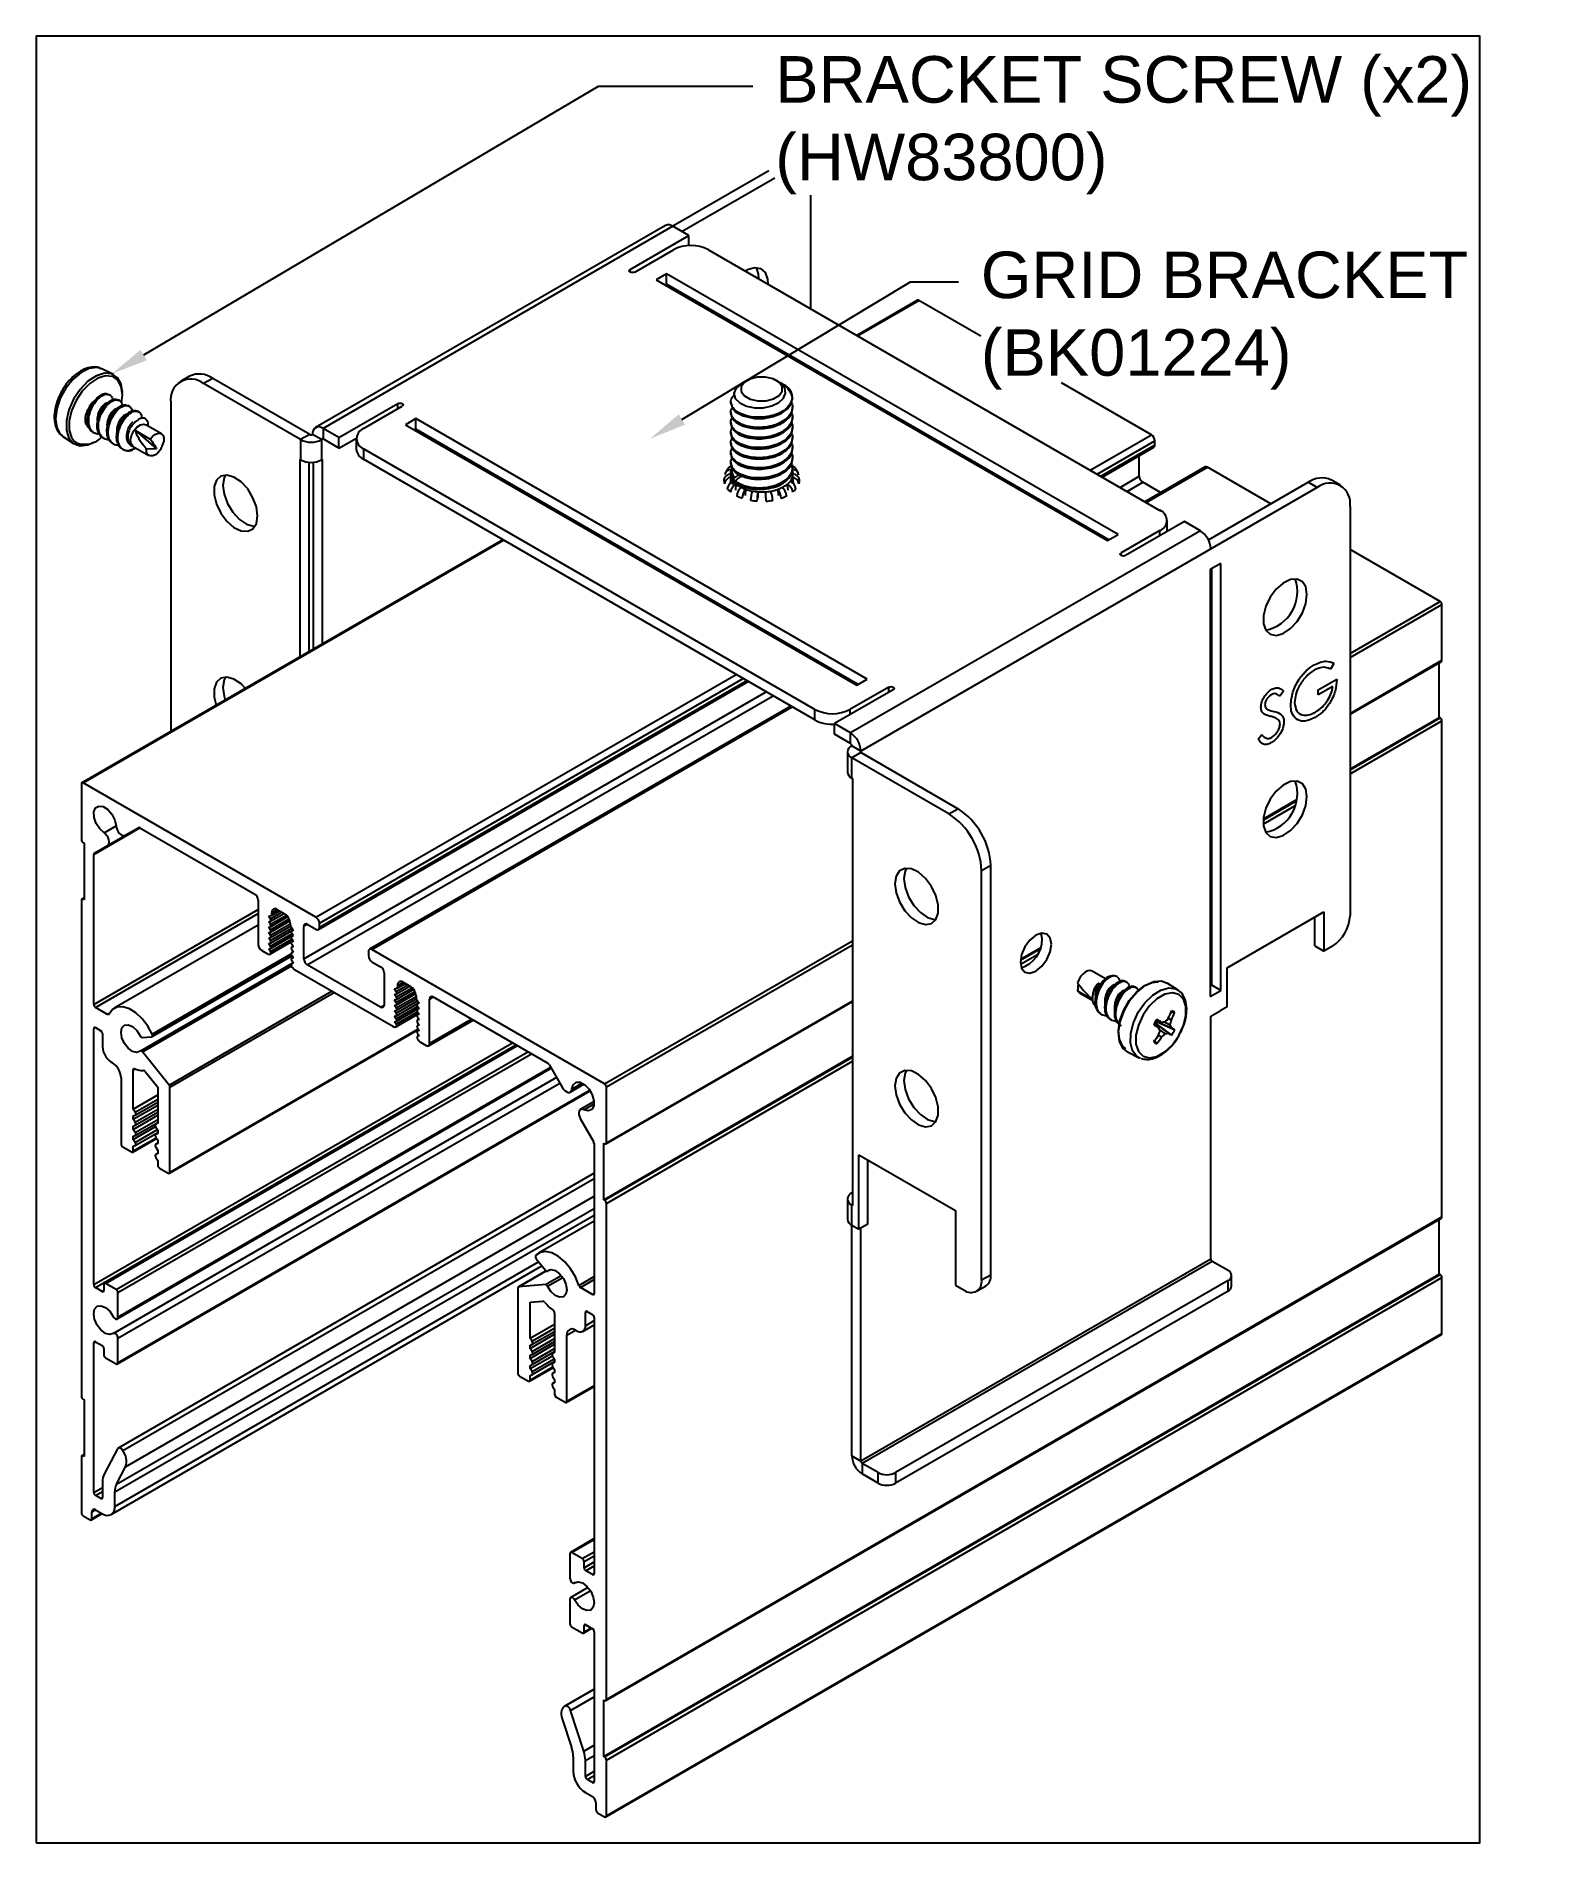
# Model space of a CAD drawing. Extents: x 0 to 6.13, y -7.3 to 0.
import ezdxf
from ezdxf import colors
from ezdxf.entities.mleader import LeaderData, LeaderLine
from ezdxf.math import Vec2, Vec3

# ---------------------------------------------------------------- set-up
doc = ezdxf.new("R2010")
doc.units = 0
doc.header["$LTSCALE"] = 0.5
doc.header["$MEASUREMENT"] = 0
for name, color, linetype in [('Brackets', 181, 'CONTINUOUS'), ('FAB DWG', 221, 'CONTINUOUS'), ('Hardware', 242, 'CONTINUOUS'), ('Housing', 150, 'CONTINUOUS'), ('Mounting', 4, 'CONTINUOUS')]:
    doc.layers.add(name, color=color, linetype=linetype)
doc.layers.add('Text-Unprinted', color=131, linetype='CONTINUOUS', plot=False)
doc.styles.get("Standard").update_dxf_attribs({"font": 'arial.ttf'})

msp = doc.modelspace()

# ---------------------------------------------------------------- linework, layer by layer
at = {"layer": 'Brackets', "linetype": 'Continuous', "lineweight": 25, "transparency": 16777216}
for p, q in [((0.6199, -1.3736), (0.5832, -1.3948)), ((4.9387, -2.8409), (4.9537, -2.8219)), ((3.8578, -3.351), (3.8211, -3.3723))]:
    msp.add_line(p, q, dxfattribs=at)
msp.add_arc((3.9426, -3.6471), 0.1234, 288.41721, 359.69217, dxfattribs=at)
msp.add_open_spline([(4.9925, -2.8544), (4.9859, -2.8575), (4.9729, -2.8635), (4.9527, -2.8597), (4.944, -2.848), (4.9387, -2.8409)], degree=3, knots=[0, 0, 0, 0, 0.27988, 0.559666, 1, 1, 1, 1], dxfattribs=at)
at = {"layer": 'Hardware', "linetype": 'Continuous', "lineweight": 25, "transparency": 16777216}
for p, q in [((0.3122, -1.3672), (0.2656, -1.3442)), ((0.297, -1.4496), (0.2922, -1.4467)), ((0.2409, -1.4675), (0.2458, -1.4703)), ((0.2802, -1.4902), (0.285, -1.493)), ((0.3195, -1.5128), (0.3243, -1.5157)), ((0.3363, -1.4722), (0.3315, -1.4694)), ((0.3756, -1.4949), (0.3707, -1.4921)), ((0.4149, -1.5176), (0.41, -1.5148)), ((0.2298, -1.6001), (0.2347, -1.6029)), ((0.3587, -1.5355), (0.3636, -1.5383)), ((0.4013, -1.5936), (0.4871, -1.6669)), ((0.4013, -1.5936), (0.4606, -1.6278)), ((0.5061, -1.6065), (0.4428, -1.5699)), ((0.4533, -1.576), (0.4533, -1.5737)), ((0.1081, -1.6171), (0.1514, -1.6459)), ((0.2691, -1.6228), (0.274, -1.6256)), ((0.3084, -1.6455), (0.3133, -1.6483)), ((0.3477, -1.6681), (0.3543, -1.672)), ((0.3822, -1.654), (0.3912, -1.657)), ((0.39, -1.6564), (0.4555, -1.6942)), ((0.3953, -1.6679), (0.4027, -1.6637)), ((0.4452, -1.6661), (0.4871, -1.6669)), ((0.5164, -1.6345), (0.5092, -1.6538)), ((4.322, -3.8091), (4.2674, -3.7776)), ((4.2697, -3.8933), (4.2104, -3.859)), ((4.2167, -3.8653), (4.2706, -3.8964)), ((4.288, -3.833), (4.2935, -3.8258)), ((4.2935, -3.8258), (4.296, -3.8272)), ((4.4028, -3.8196), (4.4077, -3.8224)), ((4.4421, -3.8423), (4.447, -3.8451)), ((4.4554, -3.8559), (4.447, -3.8451)), ((4.6148, -3.8547), (4.5715, -3.8259)), ((4.2695, -3.8787), (4.2695, -3.8873)), ((4.3061, -3.9531), (4.3012, -3.9503)), ((4.3061, -3.9531), (4.3262, -3.9579)), ((4.3454, -3.9758), (4.3405, -3.973)), ((4.3454, -3.9758), (4.3655, -3.9806)), ((4.5177, -3.9919), (4.5358, -4.0057)), ((4.5187, -3.9898), (4.5237, -3.9893)), ((4.5237, -3.9893), (4.5263, -3.9908)), ((4.5237, -3.9893), (4.5755, -4.0286)), ((4.5282, -3.9814), (4.5262, -3.9769)), ((4.5263, -3.9908), (4.589, -4.0359)), ((4.5275, -3.9749), (4.5485, -3.9836)), ((4.5309, -3.9829), (4.5282, -3.9814)), ((4.5282, -3.9814), (4.5883, -4.0066)), ((4.5309, -3.9829), (4.6013, -4.0146)), ((4.5401, -4.0144), (4.5627, -4.0305)), ((4.5582, -3.983), (4.5835, -3.9946)), ((4.5753, -3.9683), (4.5882, -3.9754)), ((4.5865, -3.9437), (4.6013, -3.9453)), ((4.5202, -4.0585), (4.5289, -4.0706)), ((4.5359, -4.0366), (4.5485, -4.0442)), ((4.4106, -4.1045), (4.4572, -4.1276)), ((4.4636, -4.1302), (4.4572, -4.1276))]:
    msp.add_line(p, q, dxfattribs=at)
at = {"layer": 'Hardware', "linetype": 'Continuous', "lineweight": 25, "transparency": 16777216, "flags": 128}
for points in [[(0.2656, -1.3442), (0.2456, -1.3387), (0.2147, -1.3425), (0.1816, -1.3587), (0.1492, -1.3859), (0.1204, -1.4217), (0.0977, -1.4628), (0.0833, -1.5057), (0.0783, -1.5466), (0.0832, -1.5817)], [(0.3486, -1.4397), (0.3436, -1.4068), (0.3289, -1.38), (0.3058, -1.3646), (0.2765, -1.3619), (0.2434, -1.3722), (0.2096, -1.3947), (0.178, -1.4272), (0.1514, -1.4669), (0.1323, -1.5103), (0.1222, -1.5536), (0.1222, -1.5928), (0.1322, -1.6245), (0.1513, -1.6458), (0.1778, -1.655), (0.2093, -1.6511), (0.2323, -1.6412)], [(0.3137, -1.3774), (0.3083, -1.3751), (0.2804, -1.3726), (0.2489, -1.3824), (0.2168, -1.4037), (0.1867, -1.4347), (0.1615, -1.4724), (0.1433, -1.5137), (0.1338, -1.5547), (0.1337, -1.592), (0.1432, -1.6221), (0.155, -1.6374)], [(0.3441, -1.4153), (0.3302, -1.3898), (0.3137, -1.3774)], [(0.3456, -1.4819), (0.3489, -1.4494), (0.3441, -1.4153)], [(0.0832, -1.5817), (0.0976, -1.6079), (0.1081, -1.6171)], [(0.3912, -1.657), (0.3838, -1.6471), (0.3818, -1.6317), (0.3856, -1.6135), (0.3946, -1.5952), (0.4073, -1.58), (0.4217, -1.5703), (0.4354, -1.5676), (0.4428, -1.5699)], [(0.4606, -1.6278), (0.4698, -1.6174), (0.4798, -1.6096), (0.49, -1.6051), (0.4993, -1.6042), (0.5072, -1.6071), (0.513, -1.6135), (0.5161, -1.6229), (0.5164, -1.6345)], [(0.155, -1.6374), (0.1614, -1.6424), (0.1625, -1.6432)], [(0.501, -1.6728), (0.4919, -1.6833), (0.4818, -1.6911), (0.4717, -1.6956), (0.4623, -1.6964), (0.4544, -1.6935), (0.4487, -1.6871), (0.4455, -1.6777), (0.4452, -1.6661)], [(4.2674, -3.7776), (4.2597, -3.7753), (4.2502, -3.7765), (4.24, -3.7813), (4.23, -3.7894), (4.221, -3.8001), (4.2137, -3.8125), (4.2087, -3.8257)], [(4.2104, -3.859), (4.2163, -3.8651), (4.2167, -3.8653)], [(4.4032, -4.0911), (4.3905, -4.0794), (4.3776, -4.0527), (4.374, -4.0178), (4.38, -3.9777), (4.3951, -3.9361), (4.4179, -3.8966), (4.4464, -3.8628), (4.4781, -3.8375), (4.5101, -3.8232), (4.536, -3.8206)], [(4.4106, -4.1045), (4.3917, -4.0891), (4.3781, -4.061), (4.3743, -4.0242), (4.3806, -3.9821), (4.3965, -3.9383), (4.4205, -3.8967), (4.4505, -3.8611), (4.4838, -3.8346), (4.5175, -3.8195), (4.5486, -3.8172), (4.5715, -3.8259)], [(4.6179, -4.0384), (4.6367, -3.9977), (4.6465, -3.9569), (4.6465, -3.92), (4.6367, -3.8906), (4.6179, -3.8716), (4.592, -3.8648), (4.5616, -3.871), (4.5297, -3.8894), (4.4993, -3.9184), (4.4734, -3.955), (4.4546, -3.9957), (4.4448, -4.0365), (4.4448, -4.0734), (4.4546, -4.1028), (4.4734, -4.1218), (4.4993, -4.1286), (4.5297, -4.1224), (4.5616, -4.104), (4.592, -4.075), (4.6179, -4.0384)], [(4.4542, -3.9439), (4.481, -3.9057), (4.5123, -3.8749), (4.5456, -3.8543), (4.5776, -3.8457), (4.6058, -3.8499), (4.6152, -3.855)], [(4.4572, -4.1276), (4.4486, -4.1222), (4.4309, -4.0999), (4.4223, -4.0678), (4.4235, -4.0288), (4.4345, -3.9862), (4.4542, -3.9439)]]:
    msp.add_lwpolyline(points, dxfattribs=at)
at = {"layer": 'Hardware', "linetype": 'Continuous', "lineweight": 25, "transparency": 16777216}
for centre, radius, start, end in [((0.2836, -1.5361), 0.0787, 126.83048, 158.02321), ((0.1964, -1.555), 0.0944, 248.98684, 318.334), ((0.3674, -1.6225), 0.0533, 270.86363, 301.57291), ((4.3461, -3.8815), 0.0766, 133.33585, 177.88092), ((4.3334, -3.8867), 0.0703, 122.20454, 130.25546), ((4.3517, -3.8378), 0.0416, 67.03684, 125.3643), ((4.0723, -3.723), 0.5597, 334.03216, 337.38716), ((4.5832, -3.9624), 0.0249, 43.43485, 76.57053), ((4.6317, -4.0464), 0.1264, 144.42776, 155.57762), ((5.6701, -2.1081), 2.2108, 238.55133, 239.13062), ((4.4634, -3.9492), 0.0754, 326.5511, 333.45428), ((3.4725, -5.9149), 2.2108, 60.87475, 61.45405), ((4.0334, -4.258), 0.5622, 25.21673, 26.6719), ((4.5158, -3.4224), 0.5622, 273.33348, 274.78865), ((4.1847, -3.6387), 0.5111, 317.70551, 319.87919), ((4.1372, -3.8734), 0.4624, 344.80576, 347.25768), ((4.3255, -4.1044), 0.2804, 20.40896, 23.04724), ((4.15, -3.768), 0.4848, 334.67841, 338.55872), ((4.2216, -4.615), 0.7104, 57.68933, 58.92444), ((4.4862, -3.9624), 0.1264, 324.42776, 335.57762), ((4.0719, -3.7237), 0.5597, 322.61822, 325.97321), ((4.5347, -4.0464), 0.0249, 223.43485, 256.57053), ((4.1498, -3.7684), 0.4848, 321.44666, 325.32697), ((4.0551, -3.8632), 0.5111, 340.12619, 342.29986), ((4.2346, -3.7047), 0.4624, 312.74769, 315.19961), ((4.5288, -3.7522), 0.2804, 276.95814, 279.59642), ((4.9191, -3.4068), 0.7104, 241.08094, 242.31605)]:
    msp.add_arc(centre, radius, start, end, dxfattribs=at)
for centre, major_axis, ratio, start_param, end_param in [((0.5009, -1.6619), (0.0962, -0.0888), 0.326169, 3.560496, 4.417353), ((4.222, -3.8098), (-0.0741, 0.0972), 0.16494, 1.607941, 2.464797)]:
    msp.add_ellipse(centre, major_axis=major_axis, ratio=ratio, start_param=start_param, end_param=end_param, dxfattribs=at)
for points, knots in [([(0.2649, -1.3456), (0.261, -1.3433), (0.2491, -1.3363), (0.2243, -1.3363), (0.1941, -1.3445), (0.1629, -1.363), (0.1336, -1.3909), (0.1134, -1.4159), (0.1057, -1.4315), (0.1044, -1.4342)], [0, 0, 0, 0, 0.081014, 0.246189, 0.41521, 0.59422, 0.778014, 0.961538, 1, 1, 1, 1]), ([(0.1044, -1.4342), (0.0989, -1.4442), (0.0864, -1.4669), (0.0755, -1.5047), (0.0716, -1.5438), (0.0774, -1.5773), (0.0897, -1.6025), (0.1026, -1.6118), (0.1079, -1.6157)], [0, 0, 0, 0, 0.147088, 0.333987, 0.522695, 0.714274, 0.881574, 1, 1, 1, 1]), ([(0.2409, -1.4675), (0.2475, -1.4612), (0.261, -1.4484), (0.2796, -1.4418), (0.2881, -1.4459), (0.2917, -1.4477)], [0, 0, 0, 0, 0.359584, 0.728789, 1, 1, 1, 1]), ([(0.2458, -1.4703), (0.2524, -1.464), (0.2659, -1.4511), (0.2857, -1.4448), (0.3009, -1.4504), (0.3087, -1.4602), (0.3084, -1.4693), (0.3084, -1.4704)], [0, 0, 0, 0, 0.239673, 0.485759, 0.721934, 0.965845, 1, 1, 1, 1]), ([(0.2106, -1.5067), (0.208, -1.5114), (0.202, -1.522), (0.1977, -1.5393), (0.197, -1.5564), (0.2016, -1.57), (0.2073, -1.5775), (0.2118, -1.5788), (0.2123, -1.5789)], [0, 0, 0, 0, 0.161107, 0.357667, 0.555558, 0.762426, 0.971829, 1, 1, 1, 1]), ([(0.2106, -1.5067), (0.2103, -1.5082), (0.2084, -1.516), (0.2068, -1.5271), (0.209, -1.5347), (0.2096, -1.5371)], [0, 0, 0, 0, 0.1414785, 0.7374644, 1, 1, 1, 1]), ([(0.2303, -1.5991), (0.2287, -1.5986), (0.2203, -1.5958), (0.2112, -1.5798), (0.2059, -1.5537), (0.2105, -1.5228), (0.2222, -1.4916), (0.2347, -1.4755), (0.2409, -1.4675)], [0, 0, 0, 0, 0.043793, 0.236583, 0.429373, 0.616049, 0.810559, 1, 1, 1, 1]), ([(0.2555, -1.607), (0.2536, -1.6073), (0.2438, -1.6091), (0.2295, -1.6012), (0.2157, -1.5834), (0.2109, -1.5563), (0.2153, -1.5256), (0.2271, -1.4944), (0.2396, -1.4783), (0.2458, -1.4703)], [0, 0, 0, 0, 0.035916, 0.193388, 0.356017, 0.518645, 0.676117, 0.840196, 1, 1, 1, 1]), ([(0.2939, -1.4847), (0.2919, -1.4837), (0.2871, -1.4814), (0.2766, -1.4863), (0.2653, -1.4971), (0.2557, -1.5121), (0.2509, -1.525), (0.2477, -1.5387), (0.2461, -1.5498), (0.2483, -1.5574), (0.2489, -1.5598)], [0, 0, 0, 0, 0.120963, 0.285882, 0.446346, 0.588228, 0.73483, 0.772346, 0.930384, 1, 1, 1, 1]), ([(0.2696, -1.6218), (0.268, -1.6213), (0.2596, -1.6185), (0.2504, -1.6025), (0.2452, -1.5764), (0.2498, -1.5454), (0.2615, -1.5143), (0.274, -1.4981), (0.2802, -1.4902)], [0, 0, 0, 0, 0.043793, 0.236583, 0.429373, 0.616049, 0.810559, 1, 1, 1, 1]), ([(0.2948, -1.6296), (0.2929, -1.63), (0.2831, -1.6318), (0.2688, -1.6239), (0.255, -1.606), (0.2501, -1.579), (0.2546, -1.5483), (0.2664, -1.5171), (0.2789, -1.501), (0.285, -1.493)], [0, 0, 0, 0, 0.035916, 0.193388, 0.356017, 0.518645, 0.676117, 0.840196, 1, 1, 1, 1]), ([(0.2802, -1.4902), (0.2868, -1.4839), (0.3002, -1.4711), (0.3189, -1.4645), (0.3274, -1.4686), (0.331, -1.4704)], [0, 0, 0, 0, 0.359584, 0.728789, 1, 1, 1, 1]), ([(0.285, -1.493), (0.2917, -1.4866), (0.3052, -1.4738), (0.325, -1.4674), (0.3401, -1.4731), (0.348, -1.4829), (0.3477, -1.492), (0.3477, -1.4931)], [0, 0, 0, 0, 0.239673, 0.485759, 0.721934, 0.965845, 1, 1, 1, 1]), ([(0.3332, -1.5074), (0.3312, -1.5064), (0.3264, -1.5041), (0.3159, -1.509), (0.3046, -1.5198), (0.295, -1.5348), (0.2902, -1.5477), (0.287, -1.5613), (0.2853, -1.5725), (0.2875, -1.5801), (0.2882, -1.5824)], [0, 0, 0, 0, 0.120963, 0.2858822, 0.4463456, 0.5882285, 0.7348302, 0.772346, 0.9303835, 1, 1, 1, 1]), ([(0.3089, -1.6445), (0.3073, -1.644), (0.2989, -1.6411), (0.2897, -1.6252), (0.2845, -1.599), (0.289, -1.5681), (0.3008, -1.537), (0.3133, -1.5208), (0.3195, -1.5128)], [0, 0, 0, 0, 0.043793, 0.236583, 0.429373, 0.616049, 0.810559, 1, 1, 1, 1]), ([(0.334, -1.6523), (0.3322, -1.6527), (0.3224, -1.6544), (0.3081, -1.6466), (0.2943, -1.6287), (0.2894, -1.6017), (0.2939, -1.571), (0.3057, -1.5398), (0.3182, -1.5236), (0.3243, -1.5157)], [0, 0, 0, 0, 0.035916, 0.193388, 0.356017, 0.518645, 0.676117, 0.840196, 1, 1, 1, 1]), ([(0.3195, -1.5128), (0.3261, -1.5066), (0.3395, -1.4938), (0.3582, -1.4872), (0.3667, -1.4913), (0.3703, -1.4931)], [0, 0, 0, 0, 0.359584, 0.728789, 1, 1, 1, 1]), ([(0.3243, -1.5157), (0.331, -1.5093), (0.3445, -1.4964), (0.3643, -1.4901), (0.3794, -1.4958), (0.3873, -1.5056), (0.387, -1.5147), (0.3869, -1.5158)], [0, 0, 0, 0, 0.239673, 0.485759, 0.721934, 0.965845, 1, 1, 1, 1]), ([(0.3724, -1.53), (0.3704, -1.5291), (0.3657, -1.5268), (0.3552, -1.5317), (0.3438, -1.5424), (0.3343, -1.5574), (0.3295, -1.5704), (0.3263, -1.584), (0.3246, -1.5952), (0.3268, -1.6028), (0.3275, -1.6051)], [0, 0, 0, 0, 0.120963, 0.285882, 0.446346, 0.588228, 0.73483, 0.772346, 0.930384, 1, 1, 1, 1]), ([(0.3587, -1.5355), (0.3654, -1.5292), (0.3788, -1.5165), (0.3975, -1.5098), (0.406, -1.514), (0.4095, -1.5157)], [0, 0, 0, 0, 0.359584, 0.728789, 1, 1, 1, 1]), ([(0.3636, -1.5383), (0.3703, -1.532), (0.3838, -1.5191), (0.4036, -1.5128), (0.4189, -1.5183), (0.4269, -1.5297), (0.4263, -1.5409), (0.4262, -1.5439)], [0, 0, 0, 0, 0.226935, 0.459941, 0.683564, 0.91451, 1, 1, 1, 1]), ([(0.3482, -1.6672), (0.3466, -1.6667), (0.3382, -1.6638), (0.329, -1.6478), (0.3237, -1.6217), (0.3283, -1.5908), (0.3401, -1.5597), (0.3526, -1.5435), (0.3587, -1.5355)], [0, 0, 0, 0, 0.043793, 0.236583, 0.429373, 0.616049, 0.810559, 1, 1, 1, 1]), ([(0.3682, -1.6758), (0.3681, -1.6758), (0.3607, -1.6751), (0.3472, -1.6699), (0.3336, -1.6512), (0.3287, -1.6244), (0.3332, -1.5937), (0.345, -1.5625), (0.3575, -1.5463), (0.3636, -1.5383)], [0, 0, 0, 0, 0.002261, 0.16523, 0.333536, 0.501842, 0.664811, 0.834618, 1, 1, 1, 1]), ([(0.3906, -1.5591), (0.388, -1.5613), (0.382, -1.5665), (0.3735, -1.5802), (0.3688, -1.593), (0.3656, -1.6067), (0.3641, -1.6213), (0.3683, -1.638), (0.3747, -1.6483), (0.3803, -1.6502), (0.3813, -1.6506)], [0, 0, 0, 0, 0.112611, 0.261097, 0.414522, 0.453784, 0.619177, 0.790189, 0.9612, 1, 1, 1, 1]), ([(0.3945, -1.5657), (0.3912, -1.5692), (0.3838, -1.577), (0.3755, -1.5927), (0.3703, -1.6107), (0.3697, -1.6285), (0.3735, -1.6441), (0.3794, -1.6507), (0.3822, -1.654)], [0, 0, 0, 0, 0.139185, 0.306835, 0.476927, 0.65122, 0.829378, 1, 1, 1, 1]), ([(0.4528, -1.5737), (0.4529, -1.5721), (0.4539, -1.5639), (0.4496, -1.5532), (0.4404, -1.5439), (0.4269, -1.5424), (0.4119, -1.5489), (0.4009, -1.5583), (0.3954, -1.5646), (0.3945, -1.5657)], [0, 0, 0, 0, 0.043282, 0.234783, 0.424003, 0.613563, 0.790415, 0.964543, 1, 1, 1, 1]), ([(0.4029, -1.6632), (0.397, -1.6664), (0.3855, -1.6727), (0.3739, -1.6748), (0.3682, -1.6758)], [0, 0, 0, 0, 0.504804, 1, 1, 1, 1]), ([(0.4606, -1.6278), (0.4615, -1.629), (0.4692, -1.6396), (0.4794, -1.6529), (0.4858, -1.6644), (0.4871, -1.6669)], [0, 0, 0, 0, 0.092881, 0.810767, 1, 1, 1, 1]), ([(0.501, -1.6728), (0.5016, -1.6719), (0.5038, -1.6687), (0.5071, -1.6633), (0.5095, -1.658), (0.5092, -1.6542), (0.5092, -1.6538)], [0, 0, 0, 0, 0.164053, 0.59805, 0.957145, 1, 1, 1, 1]), ([(4.2104, -3.859), (4.2104, -3.8575), (4.2106, -3.8479), (4.2114, -3.8381), (4.2121, -3.8299)], [0, 0, 0, 0, 0.1532463, 1, 1, 1, 1]), ([(4.2829, -3.9193), (4.2805, -3.9174), (4.2752, -3.9133), (4.2704, -3.9014), (4.2689, -3.8853), (4.2716, -3.867), (4.278, -3.8484), (4.2847, -3.8381), (4.288, -3.833)], [0, 0, 0, 0, 0.139185, 0.306835, 0.476927, 0.65122, 0.829378, 1, 1, 1, 1]), ([(4.3276, -3.8038), (4.3275, -3.8039), (4.3208, -3.8087), (4.307, -3.8218), (4.2903, -3.8493), (4.28, -3.8805), (4.2778, -3.9106), (4.2846, -3.9364), (4.2957, -3.9457), (4.3012, -3.9503)], [0, 0, 0, 0, 0.002261, 0.16523, 0.333536, 0.501842, 0.664811, 0.834618, 1, 1, 1, 1]), ([(4.296, -3.8272), (4.2931, -3.8316), (4.2872, -3.8405), (4.2819, -3.8573), (4.2798, -3.8716), (4.2809, -3.8789), (4.2812, -3.881)], [0, 0, 0, 0, 0.2848792, 0.5816771, 0.8828051, 1, 1, 1, 1]), ([(4.3679, -3.7994), (4.3628, -3.798), (4.3524, -3.7951), (4.3323, -3.8052), (4.3119, -3.8246), (4.2952, -3.8521), (4.2849, -3.8833), (4.2826, -3.9134), (4.2894, -3.9392), (4.3006, -3.9485), (4.3061, -3.9531)], [0, 0, 0, 0, 0.1224618, 0.2479468, 0.3707856, 0.4976476, 0.6245095, 0.7473484, 0.8753417, 1, 1, 1, 1]), ([(4.3656, -3.8343), (4.3627, -3.8335), (4.3568, -3.8318), (4.3453, -3.8387), (4.3335, -3.8512), (4.324, -3.8689), (4.319, -3.8884), (4.3175, -3.9031), (4.3197, -3.9091), (4.3201, -3.9101)], [0, 0, 0, 0, 0.160627, 0.325714, 0.483912, 0.647484, 0.811056, 0.969254, 1, 1, 1, 1]), ([(4.4028, -3.8196), (4.3977, -3.818), (4.3873, -3.8148), (4.3669, -3.8249), (4.3464, -3.8445), (4.3296, -3.872), (4.3193, -3.9032), (4.317, -3.9333), (4.3238, -3.9591), (4.335, -3.9684), (4.3405, -3.973)], [0, 0, 0, 0, 0.124075, 0.251469, 0.373732, 0.5, 0.626268, 0.748531, 0.875925, 1, 1, 1, 1]), ([(4.4077, -3.8224), (4.4026, -3.8208), (4.3921, -3.8176), (4.3717, -3.8277), (4.3512, -3.8473), (4.3345, -3.8748), (4.3242, -3.906), (4.3219, -3.9361), (4.3287, -3.9619), (4.3399, -3.9712), (4.3454, -3.9758)], [0, 0, 0, 0, 0.124075, 0.251469, 0.373732, 0.5, 0.626268, 0.748531, 0.875925, 1, 1, 1, 1]), ([(4.4049, -3.8569), (4.402, -3.8561), (4.3961, -3.8545), (4.3846, -3.8613), (4.3727, -3.8739), (4.3633, -3.8915), (4.3583, -3.9111), (4.3568, -3.9257), (4.359, -3.9318), (4.3594, -3.9327)], [0, 0, 0, 0, 0.160627, 0.325714, 0.483912, 0.647484, 0.811056, 0.969254, 1, 1, 1, 1]), ([(4.4421, -3.8423), (4.437, -3.8407), (4.4265, -3.8375), (4.4061, -3.8476), (4.3856, -3.8671), (4.3689, -3.8946), (4.3586, -3.9259), (4.3563, -3.956), (4.3631, -3.9818), (4.3743, -3.9911), (4.3798, -3.9956)], [0, 0, 0, 0, 0.124075, 0.251469, 0.373732, 0.5, 0.626268, 0.748531, 0.875925, 1, 1, 1, 1]), ([(4.447, -3.8451), (4.4419, -3.8435), (4.4314, -3.8403), (4.411, -3.8504), (4.3905, -3.87), (4.3737, -3.8975), (4.3634, -3.9287), (4.3612, -3.9588), (4.368, -3.9846), (4.3792, -3.9939), (4.3847, -3.9985)], [0, 0, 0, 0, 0.124075, 0.251469, 0.373732, 0.5, 0.626268, 0.748531, 0.875925, 1, 1, 1, 1]), ([(4.3679, -3.7994), (4.3715, -3.8027), (4.3771, -3.8077), (4.3781, -3.8176), (4.3784, -3.8211)], [0, 0, 0, 0, 0.642033, 1, 1, 1, 1]), ([(4.4185, -3.8434), (4.4184, -3.8406), (4.4181, -3.8302), (4.4121, -3.8257), (4.4077, -3.8224)], [0, 0, 0, 0, 0.2739245, 1, 1, 1, 1]), ([(4.6185, -4.0388), (4.6221, -4.0321), (4.6326, -4.0128), (4.6447, -3.9787), (4.6511, -3.9392), (4.6484, -3.9036), (4.6364, -3.8759), (4.6245, -3.8593), (4.6156, -3.8556), (4.615, -3.8553)], [0, 0, 0, 0, 0.0973616, 0.282153, 0.4687892, 0.6580764, 0.8273641, 0.9882415, 1, 1, 1, 1]), ([(4.4654, -4.1302), (4.4732, -4.1323), (4.4901, -4.1368), (4.5192, -4.1308), (4.5501, -4.1157), (4.5804, -4.0907), (4.6034, -4.0634), (4.6147, -4.045), (4.6185, -4.0388)], [0, 0, 0, 0, 0.151151, 0.327388, 0.513801, 0.707588, 0.902065, 1, 1, 1, 1])]:
    msp.add_open_spline(points, degree=3, knots=knots, dxfattribs=at)
at = {"layer": 'Housing', "linetype": 'Continuous', "lineweight": 25, "transparency": 16777216}
for p, q in [((3.5619, -1.0673), (3.3165, -1.209)), ((3.3194, -1.2107), (3.5669, -1.0678)), ((3.8179, -1.2127), (3.5669, -1.0678)), ((4.5072, -1.6106), (4.1437, -1.4008)), ((4.2596, -1.7535), (4.5072, -1.6106)), ((4.2879, -1.7698), (4.5213, -1.6351)), ((4.3021, -1.778), (4.5213, -1.6514)), ((4.3079, -1.7813), (4.5172, -1.6606)), ((4.5213, -1.6514), (4.5213, -1.6351)), ((4.4581, -1.7783), (4.4581, -1.6947)), ((4.7239, -1.7405), (4.4805, -1.881)), ((4.4864, -1.8843), (4.7339, -1.7415)), ((4.9902, -1.8895), (4.7339, -1.7415)), ((4.3803, -1.8231), (4.4581, -1.7783)), ((4.4086, -1.8395), (4.4723, -1.8027)), ((4.5441, -1.8443), (4.4723, -1.8027)), ((1.8861, -2.0347), (0.1853, -3.0165)), ((0.1903, -3.017), (1.8891, -2.0364)), ((5.6741, -2.2843), (5.3098, -2.074)), ((5.3098, -2.4946), (5.6741, -2.2843)), ((5.3098, -2.5109), (5.6812, -2.2965)), ((5.6812, -2.5219), (5.6812, -2.2965)), ((5.3098, -2.7363), (5.6812, -2.5219)), ((5.3098, -2.7396), (5.6791, -2.5265)), ((5.6706, -2.7526), (5.6706, -2.5314)), ((1.1306, -3.5598), (2.8293, -2.5792)), ((1.1406, -3.6098), (2.8776, -2.6071)), ((1.1447, -3.5843), (2.8576, -2.5955)), ((1.1447, -3.6007), (2.8717, -2.6037)), ((1.0815, -3.7275), (2.95, -2.6489)), ((1.0956, -3.752), (2.9783, -2.6652)), ((3.0502, -2.7067), (1.3473, -3.6897)), ((1.3573, -3.6907), (3.056, -2.7101)), ((5.3098, -2.9608), (5.6706, -2.7526)), ((5.3098, -2.9649), (5.6741, -2.7546)), ((5.3098, -2.9812), (5.6812, -2.7668)), ((5.6741, -2.7546), (5.6706, -2.7526)), ((5.6812, -4.771), (5.6812, -2.7668)), ((4.745, -2.8206), (4.7507, -2.8173)), ((4.745, -2.8369), (4.7507, -2.8337)), ((0.1833, -3.0211), (0.1833, -3.2465)), ((1.1306, -3.5598), (0.1903, -3.017)), ((4.745, -3.0623), (4.7507, -3.059)), ((4.745, -3.0657), (4.7507, -3.0624)), ((4.9593, -3.1672), (5.0937, -3.0896)), ((4.9594, -3.1835), (5.087, -3.1098)), ((4.9596, -3.1629), (5.0949, -3.0849)), ((0.2327, -3.3062), (0.4195, -3.1983)), ((0.2348, -3.3016), (0.4148, -3.1976)), ((0.2748, -3.2192), (0.3231, -3.1913)), ((0.2888, -3.2704), (0.4148, -3.1976)), ((0.3605, -3.229), (0.4147, -3.1977)), ((0.3605, -3.229), (0.4145, -3.1978)), ((0.4195, -3.1983), (0.8835, -3.4662)), ((0.1903, -3.2587), (0.1939, -3.2608)), ((0.1939, -3.2608), (0.1939, -3.4894)), ((0.2348, -3.3016), (0.2888, -3.2704)), ((4.745, -3.2868), (4.7507, -3.2836)), ((0.2327, -3.9123), (0.2327, -3.3062)), ((4.745, -3.2909), (4.7507, -3.2877)), ((4.745, -3.3072), (4.7507, -3.304)), ((0.1833, -3.4915), (0.1833, -5.4957)), ((0.1939, -3.4819), (0.1853, -3.4869)), ((0.1903, -3.4874), (0.1939, -3.4853)), ((0.1939, -3.4894), (0.1903, -3.4874)), ((0.8976, -3.4907), (0.8976, -3.6703)), ((0.2327, -3.9123), (0.8976, -3.5285)), ((0.2398, -3.9246), (0.8976, -3.5448)), ((0.9401, -3.5562), (0.9501, -3.5533)), ((0.9466, -3.5663), (0.9401, -3.5562)), ((0.9401, -3.5782), (0.9464, -3.5764)), ((0.9466, -3.5663), (0.9932, -3.5394)), ((0.9466, -3.5884), (1.0113, -3.551)), ((0.9466, -3.6104), (1.0225, -3.5666)), ((0.947, -3.5761), (1.0019, -3.5444)), ((0.947, -3.5982), (1.0172, -3.5577)), ((0.947, -3.6202), (1.0255, -3.5749)), ((0.9507, -3.553), (0.9837, -3.5339)), ((0.9524, -3.5412), (0.9743, -3.5285)), ((0.9524, -3.5493), (0.9814, -3.5326)), ((0.9524, -3.5493), (0.9524, -3.5412)), ((0.9743, -3.5285), (1.0048, -3.5461)), ((0.8976, -3.5917), (0.3158, -3.9276)), ((0.9466, -3.5884), (0.9401, -3.5782)), ((0.9401, -3.6003), (0.9464, -3.5984)), ((0.9466, -3.6104), (0.9401, -3.6003)), ((0.9401, -3.6223), (0.9464, -3.6205)), ((0.9466, -3.6325), (0.9401, -3.6223)), ((0.9401, -3.6444), (0.9464, -3.6425)), ((0.9466, -3.6545), (0.9401, -3.6444)), ((0.9466, -3.6325), (1.0268, -3.5862)), ((0.9466, -3.6545), (1.033, -3.6046)), ((0.9466, -3.6765), (1.033, -3.6267)), ((0.9466, -3.6986), (1.033, -3.6487)), ((0.947, -3.6423), (1.0275, -3.5958)), ((0.947, -3.6643), (1.038, -3.6118)), ((0.947, -3.6864), (1.038, -3.6338)), ((1.0268, -3.5841), (1.0268, -3.5923)), ((1.029, -3.5988), (1.0391, -3.6133)), ((1.0385, -3.6125), (1.0322, -3.6161)), ((1.0385, -3.6345), (1.0322, -3.6381)), ((1.0325, -3.6159), (1.0385, -3.6125)), ((1.0391, -3.6133), (1.0325, -3.6159)), ((1.0325, -3.638), (1.0385, -3.6345)), ((1.0391, -3.6354), (1.0325, -3.638)), ((1.0328, -3.6263), (1.0391, -3.6354)), ((1.0328, -3.6483), (1.0391, -3.6574)), ((1.0815, -3.5968), (1.0956, -3.5887)), ((1.0815, -3.7275), (1.0815, -3.5968)), ((1.0956, -3.5887), (1.1306, -3.6088)), ((1.1447, -3.6007), (1.1447, -3.5843)), ((0.4683, -4.0425), (1.0339, -3.716)), ((0.4691, -4.0326), (1.0305, -3.7085)), ((0.9118, -3.6948), (0.9349, -3.7082)), ((0.9401, -3.6664), (0.9464, -3.6646)), ((0.9466, -3.6765), (0.9401, -3.6664)), ((0.9401, -3.6885), (0.9464, -3.6866)), ((0.9466, -3.6986), (0.9401, -3.6885)), ((0.944, -3.7096), (0.9466, -3.7086)), ((0.947, -3.7084), (1.038, -3.6559)), ((1.0385, -3.6565), (1.0322, -3.6602)), ((1.0385, -3.6786), (1.0322, -3.6822)), ((1.0385, -3.7006), (1.0322, -3.7043)), ((1.0385, -3.7227), (1.0322, -3.7263)), ((1.0325, -3.66), (1.0385, -3.6566)), ((1.0391, -3.6574), (1.0325, -3.66)), ((1.0325, -3.682), (1.0385, -3.6786)), ((1.0391, -3.6795), (1.0325, -3.682)), ((1.0325, -3.7041), (1.0385, -3.7007)), ((1.0391, -3.7015), (1.0325, -3.7041)), ((1.0325, -3.7261), (1.0385, -3.7227)), ((1.0328, -3.6704), (1.0391, -3.6795)), ((1.0328, -3.6924), (1.0391, -3.7015)), ((1.0328, -3.7145), (1.0391, -3.7236)), ((1.3431, -3.6989), (1.3431, -3.7152)), ((2.2975, -4.2335), (1.3573, -3.6907)), ((2.2975, -4.2335), (3.2987, -3.6555)), ((2.3046, -4.2457), (3.2987, -3.6719)), ((3.978, -3.7337), (4.0582, -3.6874)), ((3.9782, -3.75), (4.0474, -3.71)), ((3.9785, -3.7294), (4.06, -3.6823)), ((1.0382, -3.7444), (0.4214, -4.1005)), ((0.4299, -4.1041), (1.0317, -3.7567)), ((1.0385, -3.7447), (1.0322, -3.7484)), ((1.0391, -3.7236), (1.0325, -3.7261)), ((1.0325, -3.7482), (1.0385, -3.7448)), ((1.0391, -3.7456), (1.0325, -3.7482)), ((1.0325, -3.7582), (1.0351, -3.7622)), ((1.0328, -3.7365), (1.0391, -3.7456)), ((1.0442, -3.7713), (1.4436, -4.0018)), ((1.3922, -3.9232), (1.0956, -3.752)), ((1.3573, -3.7397), (1.3922, -3.7599)), ((1.4063, -3.7844), (1.4063, -3.915)), ((0.5375, -4.238), (1.1951, -3.8584)), ((0.541, -4.2471), (1.2047, -3.8639)), ((1.4488, -3.8499), (1.4588, -3.8469)), ((1.4553, -3.86), (1.4488, -3.8499)), ((1.4553, -3.86), (1.5019, -3.8331)), ((1.4553, -3.882), (1.52, -3.8447)), ((1.4553, -3.9041), (1.5312, -3.8603)), ((1.4557, -3.8698), (1.5106, -3.8381)), ((1.4557, -3.8918), (1.5259, -3.8513)), ((1.4557, -3.9139), (1.5342, -3.8686)), ((1.4594, -3.8467), (1.4924, -3.8276)), ((1.4611, -3.8348), (1.483, -3.8222)), ((1.4611, -3.843), (1.4901, -3.8262)), ((1.4611, -3.843), (1.4611, -3.8348)), ((1.483, -3.8222), (1.5135, -3.8398)), ((0.2882, -3.9525), (0.2398, -3.9246)), ((1.3922, -3.9232), (1.4063, -3.915)), ((1.4488, -3.8719), (1.4551, -3.8701)), ((1.4553, -3.882), (1.4488, -3.8719)), ((1.4488, -3.8939), (1.4551, -3.8921)), ((1.4553, -3.9041), (1.4488, -3.8939)), ((1.4488, -3.916), (1.4551, -3.9141)), ((1.4553, -3.9261), (1.4488, -3.916)), ((1.4488, -3.938), (1.4551, -3.9362)), ((1.4553, -3.9482), (1.4488, -3.938)), ((1.4553, -3.9261), (1.5354, -3.8798)), ((1.4553, -3.9482), (1.5417, -3.8983)), ((1.4553, -3.9702), (1.5417, -3.9203)), ((1.4557, -3.9359), (1.5361, -3.8895)), ((1.4557, -3.958), (1.5467, -3.9054)), ((1.4557, -3.98), (1.5467, -3.9275)), ((1.5354, -3.8777), (1.5354, -3.8859)), ((1.5377, -3.8924), (1.5477, -3.907)), ((1.5471, -3.9061), (1.5408, -3.9097)), ((1.5471, -3.9282), (1.5408, -3.9318)), ((1.5412, -3.9096), (1.5471, -3.9061)), ((1.5477, -3.907), (1.5412, -3.9096)), ((1.5412, -3.9316), (1.5471, -3.9282)), ((1.5477, -3.929), (1.5412, -3.9316)), ((1.5414, -3.9199), (1.5477, -3.929)), ((1.5414, -3.942), (1.5477, -3.9511)), ((1.5902, -3.8905), (1.6043, -3.8823)), ((1.5902, -4.0701), (1.5902, -3.8905)), ((1.6043, -3.8823), (2.0684, -4.1502)), ((2.3025, -4.4757), (3.2987, -3.9006)), ((2.3046, -4.4711), (3.2987, -3.8972)), ((0.2327, -4.0103), (0.2398, -4.0062)), ((0.2327, -5.0443), (0.2327, -4.0103)), ((0.2398, -4.0062), (0.261, -4.0185)), ((0.2882, -3.9525), (0.2965, -3.9477)), ((0.539, -4.5947), (1.5453, -4.0137)), ((0.541, -4.5901), (1.5436, -4.0113)), ((1.4488, -3.9601), (1.4551, -3.9582)), ((1.4553, -3.9702), (1.4488, -3.9601)), ((1.4488, -3.9821), (1.4551, -3.9803)), ((1.4553, -3.9922), (1.4488, -3.9821)), ((1.4527, -4.0033), (1.4553, -4.0023)), ((1.4553, -3.9922), (1.5417, -3.9424)), ((1.4557, -4.0021), (1.5467, -3.9495)), ((1.5471, -3.9502), (1.5408, -3.9538)), ((1.5471, -3.9722), (1.5408, -3.9759)), ((1.5471, -3.9943), (1.5408, -3.9979)), ((1.5412, -3.9537), (1.5471, -3.9502)), ((1.5477, -3.9511), (1.5412, -3.9537)), ((1.5412, -3.9757), (1.5471, -3.9723)), ((1.5477, -3.9731), (1.5412, -3.9757)), ((1.5412, -3.9977), (1.5471, -3.9943)), ((1.5477, -3.9952), (1.5412, -3.9977)), ((1.5414, -3.964), (1.5477, -3.9731)), ((1.5414, -3.9861), (1.5477, -3.9952)), ((1.5414, -4.0081), (1.5477, -4.0172)), ((1.586, -4.0793), (1.7658, -3.9755)), ((1.5902, -4.0701), (1.7599, -3.9721)), ((0.2327, -5.0443), (1.9249, -4.0674)), ((0.2398, -5.0565), (1.939, -4.0755)), ((0.2681, -4.0308), (0.2681, -4.0839)), ((1.9418, -4.0771), (0.2757, -5.0389)), ((0.2807, -5.0394), (1.9447, -4.0788)), ((0.4299, -4.0463), (0.4668, -4.043)), ((1.5471, -4.0163), (1.5408, -4.02)), ((1.5471, -4.0384), (1.5408, -4.042)), ((1.5412, -4.0198), (1.5471, -4.0164)), ((1.5477, -4.0172), (1.5412, -4.0198)), ((1.5412, -4.0418), (1.5471, -4.0384)), ((1.5477, -4.0393), (1.5412, -4.0418)), ((1.5412, -4.0518), (1.5438, -4.0559)), ((1.5414, -4.0301), (1.5477, -4.0393)), ((1.5529, -4.0649), (1.576, -4.0783)), ((0.3035, -4.1451), (0.3077, -4.1475)), ((0.3236, -5.0641), (1.9876, -4.1036)), ((0.3307, -5.0764), (2.0017, -4.1117)), ((0.5375, -4.238), (0.4299, -4.1041)), ((2.0734, -4.1555), (2.1273, -4.2489)), ((2.294, -4.7018), (3.2987, -4.1218)), ((2.2975, -4.7038), (3.2987, -4.1259)), ((2.3046, -4.7161), (3.2987, -4.1422)), ((2.1035, -4.2077), (0.3126, -5.2416)), ((0.3276, -5.183), (2.0819, -4.1702)), ((0.3307, -5.1761), (2.0797, -4.1664)), ((0.3307, -5.2607), (2.1163, -4.2298)), ((0.3431, -4.2088), (0.3431, -4.4758)), ((0.3926, -4.1764), (0.3997, -4.1723)), ((0.3926, -4.3353), (0.3926, -4.1764)), ((0.4406, -4.1834), (0.4915, -4.2468)), ((2.1647, -4.2544), (2.2066, -4.2302)), ((0.3286, -5.365), (2.2395, -4.2618)), ((0.3307, -5.3604), (2.2379, -4.2594)), ((0.3926, -4.3353), (0.4915, -4.2782)), ((0.4004, -4.3475), (0.4915, -4.2949)), ((0.4915, -4.2468), (0.4915, -4.3925)), ((0.541, -4.5901), (0.541, -4.2471)), ((2.1583, -4.2668), (2.2141, -4.2346)), ((2.2549, -4.3052), (2.1991, -4.3374)), ((2.3046, -4.4711), (2.3046, -4.2457)), ((0.3926, -4.3762), (0.4915, -4.319)), ((0.4004, -4.3475), (0.3926, -4.3353)), ((0.3926, -4.417), (0.4915, -4.3598)), ((0.3926, -4.3631), (0.4004, -4.36)), ((0.3926, -4.3762), (0.3926, -4.3631)), ((0.4004, -4.3883), (0.3926, -4.3762)), ((0.4004, -4.3883), (0.4915, -4.3357)), ((0.4004, -4.4292), (0.4915, -4.3766)), ((0.4009, -4.3598), (0.4915, -4.3075)), ((0.4009, -4.4006), (0.4915, -4.3483)), ((2.1991, -4.3732), (2.253, -4.4666)), ((2.213, -4.3381), (2.255, -4.3139)), ((0.3926, -4.4039), (0.4004, -4.4008)), ((0.3926, -4.417), (0.3926, -4.4039)), ((0.3926, -4.4578), (0.4825, -4.4059)), ((0.4004, -4.4292), (0.3926, -4.417)), ((0.3926, -4.4448), (0.4004, -4.4417)), ((0.3926, -4.4578), (0.3926, -4.4448)), ((0.3926, -4.5044), (0.485, -4.451)), ((0.4004, -4.47), (0.4902, -4.4182)), ((0.4009, -4.4415), (0.4915, -4.3891)), ((0.4009, -4.4823), (0.4915, -4.4299)), ((0.4915, -4.391), (0.4832, -4.3958)), ((0.4915, -4.4318), (0.4832, -4.4366)), ((0.4837, -4.3956), (0.4915, -4.391)), ((0.4915, -4.3925), (0.4837, -4.3956)), ((0.4837, -4.4081), (0.4915, -4.4202)), ((0.4837, -4.4364), (0.4915, -4.4319)), ((0.4915, -4.4333), (0.4837, -4.4364)), ((0.4837, -4.4489), (0.4915, -4.4611)), ((0.4915, -4.4202), (0.4915, -4.4333)), ((0.3501, -4.488), (0.3855, -4.5084)), ((0.3905, -4.5089), (0.4866, -4.4534)), ((0.4004, -4.47), (0.3926, -4.4578)), ((0.3926, -4.4856), (0.4004, -4.4825)), ((0.3926, -4.5044), (0.3926, -4.4856)), ((0.4915, -4.4726), (0.4832, -4.4774)), ((0.4915, -4.5135), (0.4832, -4.5183)), ((0.4837, -4.4772), (0.4915, -4.4727)), ((0.4915, -4.4741), (0.4837, -4.4772)), ((0.4837, -4.4897), (0.4915, -4.5019)), ((0.4837, -4.518), (0.4915, -4.5135)), ((0.4915, -4.515), (0.4837, -4.518)), ((0.4915, -4.4611), (0.4915, -4.4741)), ((0.4915, -4.5019), (0.4915, -4.515)), ((2.2551, -4.4736), (2.2551, -5.0799)), ((2.294, -4.4731), (2.2975, -4.4752)), ((2.294, -4.7018), (2.294, -4.4731)), ((2.2551, -4.5945), (0.3312, -5.7052)), ((0.4837, -4.5306), (0.4915, -4.5427)), ((0.4915, -4.5427), (0.4915, -4.5615)), ((0.4986, -4.5738), (0.534, -4.5942)), ((0.3502, -5.7151), (2.2551, -4.6154)), ((0.3242, -5.8513), (2.2551, -4.7367)), ((0.3617, -5.7802), (2.2551, -4.6872)), ((2.2975, -4.7038), (2.294, -4.7018)), ((2.3046, -6.7203), (2.3046, -4.7161)), ((0.3176, -5.882), (2.2551, -4.7635)), ((2.2551, -4.7879), (2.0305, -4.9175)), ((2.3025, -6.7249), (5.6791, -4.7756)), ((2.3046, -6.7203), (5.6812, -4.771)), ((5.6706, -5.0017), (5.6706, -4.7806)), ((0.3176, -5.9415), (2.0308, -4.9524)), ((2.021, -4.9402), (2.0579, -4.9861)), ((0.3031, -5.9735), (2.0439, -4.9686)), ((2.0612, -4.9891), (1.9488, -5.054)), ((1.9503, -5.0536), (2.0616, -4.9893)), ((2.0579, -5.0439), (2.1215, -5.0072)), ((2.0665, -4.9898), (2.0748, -4.9849)), ((2.067, -4.9893), (2.0745, -4.985)), ((2.067, -5.0512), (2.1281, -5.016)), ((2.1932, -5.0473), (2.2551, -5.0116)), ((2.1996, -5.056), (2.2551, -5.024)), ((2.294, -6.9509), (5.6706, -5.0017)), ((2.2975, -6.953), (5.6741, -5.0038)), ((2.3046, -6.9652), (5.6812, -5.016)), ((5.6741, -5.0038), (5.6706, -5.0017)), ((5.6812, -5.2414), (5.6812, -5.016)), ((0.2666, -5.072), (0.2398, -5.0565)), ((0.2666, -5.072), (0.2736, -5.0679)), ((0.2736, -5.0435), (0.2736, -5.0679)), ((0.3236, -5.0641), (0.2807, -5.0394)), ((0.3307, -5.1761), (0.3307, -5.0764)), ((1.9468, -5.0586), (1.9468, -5.4016)), ((2.0579, -5.0439), (1.9503, -5.0536)), ((2.248, -5.0839), (2.1996, -5.056)), ((2.248, -5.0839), (2.2551, -5.0799)), ((1.9963, -5.1154), (2.0472, -5.1109)), ((1.9963, -5.2611), (1.9963, -5.1154)), ((2.0953, -5.1594), (2.0953, -5.3183)), ((2.2197, -5.1574), (2.2268, -5.1533)), ((2.2197, -5.2105), (2.2197, -5.1574)), ((2.2268, -5.1533), (2.2482, -5.1657)), ((2.2552, -5.1779), (2.2552, -6.2118)), ((1.9963, -5.2611), (2.0953, -5.204)), ((1.9963, -5.302), (2.0953, -5.2448)), ((2.0041, -5.2733), (2.0953, -5.2207)), ((2.0046, -5.2856), (2.0953, -5.2333)), ((2.1448, -5.2489), (2.1801, -5.2285)), ((2.1448, -5.5159), (2.1448, -5.2489)), ((2.1801, -5.2285), (2.1844, -5.2309)), ((2.2094, -5.2334), (2.2552, -5.2069)), ((2.2197, -5.2105), (2.2552, -5.19)), ((2.3025, -7.1952), (5.6791, -5.246)), ((2.3046, -7.1906), (5.6812, -5.2414)), ((0.2327, -5.2794), (0.2398, -5.2753)), ((0.2327, -5.8843), (0.2327, -5.2794)), ((0.2398, -5.2753), (0.2666, -5.2908)), ((0.2736, -5.3031), (0.2736, -5.3275)), ((0.3307, -5.3604), (0.3307, -5.2607)), ((2.0041, -5.2733), (1.9963, -5.2611)), ((1.9963, -5.3428), (2.0953, -5.2856)), ((1.9963, -5.2889), (2.0041, -5.2858)), ((1.9963, -5.302), (1.9963, -5.2889)), ((2.0041, -5.3141), (1.9963, -5.302)), ((1.9963, -5.3297), (2.0041, -5.3266)), ((2.0041, -5.3141), (2.0953, -5.2615)), ((2.0041, -5.355), (2.0953, -5.3024)), ((2.0046, -5.3264), (2.0953, -5.2741)), ((2.0046, -5.3673), (2.0953, -5.3149)), ((2.0953, -5.3168), (2.0869, -5.3216)), ((2.0874, -5.3214), (2.0953, -5.3168)), ((2.0953, -5.3183), (2.0874, -5.3214)), ((0.2807, -5.3397), (0.3236, -5.3645)), ((1.9942, -5.4347), (2.0903, -5.3793)), ((1.9963, -5.3428), (1.9963, -5.3297)), ((1.9963, -5.3836), (2.0862, -5.3317)), ((2.0041, -5.355), (1.9963, -5.3428)), ((1.9963, -5.3706), (2.0041, -5.3675)), ((1.9963, -5.3836), (1.9963, -5.3706)), ((1.9963, -5.4302), (2.0887, -5.3768)), ((2.0041, -5.3958), (1.9963, -5.3836)), ((2.0041, -5.3958), (2.0939, -5.344)), ((2.0046, -5.4081), (2.0953, -5.3557)), ((2.0953, -5.3576), (2.0869, -5.3624)), ((2.0953, -5.3984), (2.0869, -5.4032)), ((2.0874, -5.3339), (2.0953, -5.3461)), ((2.0874, -5.3622), (2.0953, -5.3577)), ((2.0953, -5.3591), (2.0874, -5.3622)), ((2.0874, -5.3747), (2.0953, -5.3869)), ((2.0874, -5.403), (2.0953, -5.3985)), ((2.0953, -5.3999), (2.0874, -5.403)), ((2.0953, -5.3461), (2.0953, -5.3591)), ((2.0953, -5.3869), (2.0953, -5.3999)), ((1.9538, -5.4138), (1.9892, -5.4343)), ((1.9963, -5.4114), (2.0041, -5.4083)), ((1.9963, -5.4302), (1.9963, -5.4114)), ((2.0953, -5.4393), (2.0869, -5.4441)), ((2.0874, -5.4155), (2.0953, -5.4277)), ((2.0874, -5.4439), (2.0953, -5.4393)), ((2.0953, -5.4408), (2.0874, -5.4439)), ((2.0874, -5.4564), (2.0953, -5.4685)), ((2.0953, -5.4277), (2.0953, -5.4408)), ((2.0953, -5.4685), (2.0953, -5.4873)), ((2.1427, -5.5205), (2.2552, -5.4555)), ((2.1448, -5.5159), (2.2552, -5.4521)), ((0.1903, -5.5079), (0.1939, -5.5099)), ((0.1939, -5.5099), (0.1939, -5.7386)), ((2.1023, -5.4996), (2.1377, -5.52)), ((0.1833, -5.7406), (0.1833, -5.966)), ((0.1939, -5.7311), (0.1853, -5.736)), ((0.1903, -5.7365), (0.1939, -5.7345)), ((0.1939, -5.7386), (0.1903, -5.7365)), ((0.3284, -5.7082), (0.2747, -5.8101)), ((0.3242, -5.8513), (0.3617, -5.7802)), ((0.2327, -5.8843), (0.2681, -5.8638)), ((0.2398, -5.8965), (0.2681, -5.8802)), ((0.261, -5.9088), (0.2398, -5.8965)), ((0.261, -5.9088), (0.2681, -5.9047)), ((0.2681, -5.8408), (0.2681, -5.9047)), ((0.3176, -5.9415), (0.3176, -5.882)), ((0.1903, -5.9782), (0.2186, -5.9946)), ((0.2236, -5.9951), (0.2675, -5.9697)), ((0.2257, -5.9619), (0.2398, -5.9537)), ((0.2257, -5.9905), (0.2257, -5.9619)), ((0.2257, -5.9905), (0.2646, -5.968)), ((0.2398, -5.9537), (0.2681, -5.9701)), ((2.1572, -6.1308), (2.1572, -6.2305)), ((2.2552, -6.0708), (2.1592, -6.1262)), ((2.1642, -6.1267), (2.2552, -6.0742)), ((2.2071, -6.1515), (2.1642, -6.1267)), ((2.2071, -6.1515), (2.2552, -6.1237)), ((2.2142, -6.1637), (2.2552, -6.14)), ((2.2142, -6.1881), (2.2142, -6.1637)), ((2.2142, -6.1881), (2.2552, -6.1645)), ((2.2212, -6.2004), (2.2552, -6.1808)), ((2.2482, -6.2159), (2.2212, -6.2004)), ((2.23, -6.268), (2.1603, -6.3082)), ((2.1753, -6.2497), (2.1806, -6.2466)), ((2.1758, -6.2493), (2.1803, -6.2467)), ((2.2482, -6.2159), (2.2552, -6.2118)), ((2.1572, -6.3151), (2.1572, -6.4148)), ((2.1758, -6.3178), (2.2396, -6.281)), ((2.2142, -6.4233), (2.2213, -6.4192)), ((2.2142, -6.4477), (2.2142, -6.4233)), ((2.2212, -6.4192), (2.2482, -6.4348)), ((2.1642, -6.4271), (2.2071, -6.4518)), ((2.2121, -6.4523), (2.2453, -6.4331)), ((2.2142, -6.4477), (2.2424, -6.4314)), ((2.2552, -6.447), (2.2552, -7.0519)), ((2.2552, -6.6787), (2.1346, -6.7484)), ((2.1376, -6.7469), (2.2552, -6.6791)), ((2.1594, -6.7652), (2.2552, -6.7099)), ((2.2131, -6.9291), (2.1594, -6.7652)), ((2.294, -6.7223), (2.2975, -6.7244)), ((2.294, -6.9509), (2.294, -6.7223)), ((2.1262, -6.7989), (2.1636, -6.9132)), ((2.2131, -6.9291), (2.2552, -6.9048)), ((2.1702, -6.9515), (2.1702, -7.011)), ((2.2197, -6.9674), (2.2552, -6.9469)), ((2.2197, -7.0314), (2.2197, -6.9674)), ((2.2975, -6.953), (2.294, -6.9509)), ((2.3046, -7.1906), (2.3046, -6.9652)), ((2.2197, -7.0314), (2.2552, -7.0109)), ((2.2268, -7.0436), (2.2552, -7.0272)), ((2.2482, -7.056), (2.2268, -7.0436)), ((2.2482, -7.056), (2.2552, -7.0519)), ((2.2197, -7.0967), (2.248, -7.113)), ((2.2621, -7.1375), (2.2621, -7.1661)), ((2.2692, -7.1784), (2.2975, -7.1947))]:
    msp.add_line(p, q, dxfattribs=at)
at = {"layer": 'Housing', "linetype": 'Continuous', "lineweight": 25, "transparency": 16777216, "flags": 128}
for points in [[(0.2748, -3.2192), (0.2569, -3.2029), (0.2425, -3.1808), (0.2342, -3.1567), (0.2333, -3.1347), (0.2401, -3.1185), (0.2533, -3.1109), (0.2707, -3.1131), (0.2893, -3.1249), (0.3061, -3.1441), (0.318, -3.1676), (0.3231, -3.1913)], [(0.3231, -3.1913), (0.3245, -3.1991), (0.3275, -3.2071), (0.3319, -3.2148), (0.3373, -3.2214), (0.3434, -3.2265), (0.3497, -3.2295), (0.3555, -3.2304), (0.3605, -3.229)], [(0.2888, -3.2704), (0.2925, -3.2668), (0.2947, -3.2613), (0.2951, -3.2544), (0.2938, -3.2466), (0.2908, -3.2385), (0.2864, -3.2309), (0.2809, -3.2242), (0.2748, -3.2192)], [(0.9464, -3.5764), (0.9473, -3.5759), (0.948, -3.5751), (0.9485, -3.574), (0.9486, -3.5727), (0.9485, -3.5711), (0.9481, -3.5695), (0.9475, -3.5679), (0.9466, -3.5663)], [(0.9464, -3.5984), (0.9473, -3.598), (0.948, -3.5972), (0.9485, -3.596), (0.9486, -3.5947), (0.9485, -3.5932), (0.9481, -3.5916), (0.9475, -3.5899), (0.9466, -3.5884)], [(0.9464, -3.6205), (0.9473, -3.62), (0.948, -3.6192), (0.9485, -3.6181), (0.9486, -3.6167), (0.9485, -3.6152), (0.9481, -3.6136), (0.9475, -3.612), (0.9466, -3.6104)], [(0.9464, -3.6425), (0.9473, -3.6421), (0.948, -3.6413), (0.9485, -3.6401), (0.9486, -3.6388), (0.9485, -3.6373), (0.9481, -3.6357), (0.9475, -3.634), (0.9466, -3.6325)], [(1.0325, -3.6159), (1.0317, -3.6165), (1.031, -3.6174), (1.0306, -3.6185), (1.0305, -3.6199), (1.0307, -3.6215), (1.0311, -3.6231), (1.0318, -3.6247), (1.0328, -3.6263)], [(1.0325, -3.638), (1.0317, -3.6385), (1.031, -3.6394), (1.0306, -3.6406), (1.0305, -3.642), (1.0307, -3.6435), (1.0311, -3.6451), (1.0318, -3.6468), (1.0328, -3.6483)], [(0.9464, -3.6646), (0.9473, -3.6641), (0.948, -3.6633), (0.9485, -3.6622), (0.9486, -3.6608), (0.9485, -3.6593), (0.9481, -3.6577), (0.9475, -3.6561), (0.9466, -3.6545)], [(0.9464, -3.6866), (0.9473, -3.6862), (0.948, -3.6853), (0.9485, -3.6842), (0.9486, -3.6829), (0.9485, -3.6814), (0.9481, -3.6797), (0.9475, -3.6781), (0.9466, -3.6765)], [(0.9466, -3.7086), (0.9475, -3.7081), (0.9481, -3.7072), (0.9485, -3.7061), (0.9486, -3.7048), (0.9485, -3.7033), (0.9481, -3.7017), (0.9475, -3.7001), (0.9466, -3.6986)], [(1.0325, -3.66), (1.0317, -3.6606), (1.031, -3.6614), (1.0306, -3.6626), (1.0305, -3.664), (1.0307, -3.6656), (1.0311, -3.6672), (1.0318, -3.6688), (1.0328, -3.6704)], [(1.0325, -3.682), (1.0317, -3.6826), (1.031, -3.6835), (1.0306, -3.6847), (1.0305, -3.6861), (1.0307, -3.6876), (1.0311, -3.6892), (1.0318, -3.6909), (1.0328, -3.6924)], [(1.0325, -3.7041), (1.0317, -3.7047), (1.031, -3.7055), (1.0306, -3.7067), (1.0305, -3.7081), (1.0307, -3.7097), (1.0311, -3.7113), (1.0318, -3.7129), (1.0328, -3.7145)], [(1.0325, -3.7261), (1.0317, -3.7267), (1.031, -3.7276), (1.0306, -3.7288), (1.0305, -3.7302), (1.0307, -3.7317), (1.0311, -3.7333), (1.0318, -3.735), (1.0328, -3.7365)], [(1.0325, -3.7482), (1.0317, -3.7487), (1.031, -3.7496), (1.0306, -3.7507), (1.0305, -3.752), (1.0306, -3.7535), (1.031, -3.7551), (1.0317, -3.7567), (1.0325, -3.7582)], [(1.4551, -3.8701), (1.456, -3.8696), (1.4567, -3.8688), (1.4571, -3.8677), (1.4573, -3.8663), (1.4572, -3.8648), (1.4568, -3.8632), (1.4562, -3.8615), (1.4553, -3.86)], [(0.4691, -4.0326), (0.4513, -3.9995), (0.4289, -3.97), (0.4035, -3.9461), (0.3769, -3.9296), (0.351, -3.9216), (0.3276, -3.9228), (0.3084, -3.9329), (0.2947, -3.9514)], [(1.4551, -3.8921), (1.456, -3.8916), (1.4567, -3.8908), (1.4571, -3.8897), (1.4573, -3.8884), (1.4572, -3.8868), (1.4568, -3.8852), (1.4562, -3.8836), (1.4553, -3.882)], [(1.4551, -3.9141), (1.456, -3.9137), (1.4567, -3.9129), (1.4571, -3.9117), (1.4573, -3.9104), (1.4572, -3.9089), (1.4568, -3.9073), (1.4562, -3.9056), (1.4553, -3.9041)], [(1.4551, -3.9362), (1.456, -3.9357), (1.4567, -3.9349), (1.4571, -3.9338), (1.4573, -3.9324), (1.4572, -3.9309), (1.4568, -3.9293), (1.4562, -3.9277), (1.4553, -3.9261)], [(1.5412, -3.9096), (1.5403, -3.9101), (1.5397, -3.911), (1.5393, -3.9122), (1.5392, -3.9136), (1.5394, -3.9151), (1.5398, -3.9168), (1.5405, -3.9184), (1.5414, -3.9199)], [(1.5412, -3.9316), (1.5403, -3.9322), (1.5397, -3.9331), (1.5393, -3.9342), (1.5392, -3.9356), (1.5394, -3.9372), (1.5398, -3.9388), (1.5405, -3.9404), (1.5414, -3.942)], [(0.2947, -3.9514), (0.2942, -3.9521), (0.2936, -3.9528), (0.2929, -3.9532), (0.2921, -3.9534), (0.2912, -3.9535), (0.2902, -3.9534), (0.2892, -3.9531), (0.2882, -3.9525)], [(0.4208, -4.1009), (0.4072, -4.1063), (0.3901, -4.1022), (0.3724, -4.0895), (0.3571, -4.0701), (0.3467, -4.0473), (0.3431, -4.0251), (0.3467, -4.007), (0.3571, -3.9962), (0.3724, -3.9945), (0.3901, -4.0021), (0.4072, -4.0178), (0.4208, -4.039)], [(1.4551, -3.9582), (1.456, -3.9578), (1.4567, -3.9569), (1.4571, -3.9558), (1.4573, -3.9545), (1.4572, -3.953), (1.4568, -3.9513), (1.4562, -3.9497), (1.4553, -3.9482)], [(1.4551, -3.9803), (1.456, -3.9798), (1.4567, -3.979), (1.4571, -3.9779), (1.4573, -3.9765), (1.4572, -3.975), (1.4568, -3.9734), (1.4562, -3.9718), (1.4553, -3.9702)], [(1.4553, -4.0023), (1.4561, -4.0017), (1.4568, -4.0009), (1.4572, -3.9998), (1.4573, -3.9984), (1.4572, -3.9969), (1.4568, -3.9953), (1.4561, -3.9938), (1.4553, -3.9922)], [(1.5412, -3.9537), (1.5403, -3.9542), (1.5397, -3.9551), (1.5393, -3.9563), (1.5392, -3.9577), (1.5394, -3.9592), (1.5398, -3.9608), (1.5405, -3.9625), (1.5414, -3.964)], [(1.5412, -3.9757), (1.5403, -3.9763), (1.5397, -3.9771), (1.5393, -3.9783), (1.5392, -3.9797), (1.5394, -3.9813), (1.5398, -3.9829), (1.5405, -3.9845), (1.5414, -3.9861)], [(1.5412, -3.9977), (1.5403, -3.9983), (1.5397, -3.9992), (1.5393, -4.0004), (1.5392, -4.0018), (1.5394, -4.0033), (1.5398, -4.0049), (1.5405, -4.0066), (1.5414, -4.0081)], [(0.4668, -4.043), (0.468, -4.0427), (0.469, -4.042), (0.4697, -4.041), (0.4702, -4.0397), (0.4704, -4.0381), (0.4702, -4.0364), (0.4698, -4.0345), (0.4691, -4.0326)], [(1.5412, -4.0198), (1.5403, -4.0204), (1.5397, -4.0212), (1.5393, -4.0224), (1.5392, -4.0238), (1.5394, -4.0254), (1.5398, -4.027), (1.5405, -4.0286), (1.5414, -4.0301)], [(1.5412, -4.0418), (1.5404, -4.0424), (1.5397, -4.0432), (1.5393, -4.0443), (1.5392, -4.0457), (1.5393, -4.0472), (1.5397, -4.0487), (1.5404, -4.0503), (1.5412, -4.0518)], [(0.4299, -4.1041), (0.4288, -4.1028), (0.4275, -4.1017), (0.4263, -4.1009), (0.425, -4.1003), (0.4238, -4.1), (0.4227, -4.1), (0.4217, -4.1003), (0.4208, -4.1009)], [(0.3926, -4.1764), (0.3927, -4.175), (0.393, -4.1738), (0.3936, -4.1728), (0.3943, -4.172), (0.3953, -4.1715), (0.3963, -4.1714), (0.3975, -4.1715), (0.3988, -4.1719)], [(2.1647, -4.2544), (2.1698, -4.2366), (2.1818, -4.2269), (2.1985, -4.227), (2.2171, -4.2368), (2.2345, -4.2546), (2.2477, -4.2775), (2.2545, -4.3015), (2.2536, -4.3225), (2.2453, -4.337), (2.231, -4.3425), (2.213, -4.3381)], [(2.1273, -4.2489), (2.1323, -4.2561), (2.1382, -4.262), (2.1444, -4.2661), (2.1505, -4.2681), (2.156, -4.2678), (2.1604, -4.2653), (2.1634, -4.2607), (2.1647, -4.2544)], [(0.4004, -4.36), (0.4015, -4.3593), (0.4023, -4.3583), (0.4028, -4.3569), (0.403, -4.3552), (0.4028, -4.3534), (0.4023, -4.3514), (0.4015, -4.3494), (0.4004, -4.3475)], [(2.213, -4.3381), (2.2069, -4.3361), (2.2014, -4.3364), (2.197, -4.3389), (2.194, -4.3435), (2.1927, -4.3498), (2.1931, -4.3573), (2.1953, -4.3653), (2.1991, -4.3732)], [(0.4004, -4.4008), (0.4015, -4.4002), (0.4023, -4.3991), (0.4028, -4.3977), (0.403, -4.396), (0.4028, -4.3942), (0.4023, -4.3922), (0.4015, -4.3902), (0.4004, -4.3883)], [(0.4004, -4.4417), (0.4015, -4.441), (0.4023, -4.4399), (0.4028, -4.4385), (0.403, -4.4369), (0.4028, -4.435), (0.4023, -4.433), (0.4015, -4.4311), (0.4004, -4.4292)], [(0.4837, -4.3956), (0.4826, -4.3962), (0.4818, -4.3973), (0.4813, -4.3987), (0.4812, -4.4004), (0.4813, -4.4022), (0.4818, -4.4042), (0.4826, -4.4062), (0.4837, -4.4081)], [(0.4837, -4.4364), (0.4826, -4.4371), (0.4818, -4.4381), (0.4813, -4.4395), (0.4812, -4.4412), (0.4813, -4.4431), (0.4818, -4.445), (0.4826, -4.447), (0.4837, -4.4489)], [(0.4004, -4.4825), (0.4015, -4.4818), (0.4023, -4.4808), (0.4028, -4.4794), (0.403, -4.4777), (0.4028, -4.4758), (0.4023, -4.4739), (0.4015, -4.4719), (0.4004, -4.47)], [(0.4837, -4.4772), (0.4826, -4.4779), (0.4818, -4.479), (0.4813, -4.4803), (0.4812, -4.482), (0.4813, -4.4839), (0.4818, -4.4859), (0.4826, -4.4878), (0.4837, -4.4897)], [(0.4837, -4.518), (0.4826, -4.5187), (0.4818, -4.5198), (0.4813, -4.5212), (0.4812, -4.5228), (0.4813, -4.5247), (0.4818, -4.5267), (0.4826, -4.5287), (0.4837, -4.5306)], [(2.1932, -5.0473), (2.1795, -5.0131), (2.1602, -4.9807), (2.1368, -4.9526), (2.1109, -4.9306), (2.0843, -4.9164), (2.0589, -4.9109), (2.0365, -4.9146), (2.0187, -4.9272)], [(2.0579, -4.9861), (2.0591, -4.9874), (2.0603, -4.9885), (2.0615, -4.9893), (2.0628, -4.9899), (2.064, -4.9902), (2.0652, -4.9902), (2.0662, -4.9899), (2.067, -4.9893)], [(2.067, -4.9893), (2.0807, -4.9839), (2.0978, -4.988), (2.1155, -5.0008), (2.1308, -5.0202), (2.1411, -5.0429), (2.1448, -5.0652), (2.1411, -5.0832), (2.1308, -5.094), (2.1155, -5.0957), (2.0978, -5.0881), (2.0807, -5.0724), (2.067, -5.0512)], [(0.312, -5.2419), (0.2976, -5.2463), (0.28, -5.2414), (0.262, -5.2277), (0.2466, -5.2077), (0.2363, -5.1845), (0.2326, -5.1618), (0.2363, -5.1433), (0.2466, -5.1321), (0.262, -5.1298), (0.28, -5.1369), (0.2976, -5.1523), (0.312, -5.1734)], [(0.312, -5.1734), (0.3145, -5.1772), (0.3174, -5.1804), (0.3206, -5.1826), (0.3238, -5.1836), (0.3266, -5.1834), (0.3288, -5.182), (0.3302, -5.1795), (0.3307, -5.1761)], [(0.3307, -5.2607), (0.3302, -5.2567), (0.3288, -5.2526), (0.3266, -5.2486), (0.3238, -5.2452), (0.3206, -5.2427), (0.3174, -5.2412), (0.3145, -5.2409), (0.312, -5.2419)], [(2.0041, -5.2858), (2.0052, -5.2852), (2.006, -5.2841), (2.0065, -5.2827), (2.0067, -5.281), (2.0065, -5.2792), (2.006, -5.2772), (2.0052, -5.2752), (2.0041, -5.2733)], [(2.0041, -5.3266), (2.0052, -5.326), (2.006, -5.3249), (2.0065, -5.3235), (2.0067, -5.3219), (2.0065, -5.32), (2.006, -5.318), (2.0052, -5.316), (2.0041, -5.3141)], [(2.0874, -5.3214), (2.0863, -5.322), (2.0855, -5.3231), (2.085, -5.3245), (2.0849, -5.3262), (2.085, -5.328), (2.0855, -5.33), (2.0863, -5.332), (2.0874, -5.3339)], [(2.0041, -5.3675), (2.0052, -5.3668), (2.006, -5.3657), (2.0065, -5.3644), (2.0067, -5.3627), (2.0065, -5.3608), (2.006, -5.3588), (2.0052, -5.3569), (2.0041, -5.355)], [(2.0041, -5.4083), (2.0052, -5.4076), (2.006, -5.4066), (2.0065, -5.4052), (2.0067, -5.4035), (2.0065, -5.4016), (2.006, -5.3997), (2.0052, -5.3977), (2.0041, -5.3958)], [(2.0874, -5.3622), (2.0863, -5.3629), (2.0855, -5.3639), (2.085, -5.3653), (2.0849, -5.367), (2.085, -5.3689), (2.0855, -5.3708), (2.0863, -5.3728), (2.0874, -5.3747)], [(2.0874, -5.403), (2.0863, -5.4037), (2.0855, -5.4048), (2.085, -5.4062), (2.0849, -5.4078), (2.085, -5.4097), (2.0855, -5.4117), (2.0863, -5.4136), (2.0874, -5.4155)], [(2.0874, -5.4439), (2.0863, -5.4445), (2.0855, -5.4456), (2.085, -5.447), (2.0849, -5.4487), (2.085, -5.4505), (2.0855, -5.4525), (2.0863, -5.4545), (2.0874, -5.4564)], [(0.3502, -5.7151), (0.3475, -5.7115), (0.3445, -5.7085), (0.3413, -5.7062), (0.3381, -5.7048), (0.335, -5.7042), (0.3323, -5.7047), (0.3301, -5.706), (0.3284, -5.7082)], [(2.1572, -6.2305), (2.1576, -6.2345), (2.1591, -6.2386), (2.1613, -6.2426), (2.1641, -6.246), (2.1672, -6.2486), (2.1704, -6.25), (2.1733, -6.2503), (2.1758, -6.2493)], [(2.1758, -6.2493), (2.1902, -6.2449), (2.2078, -6.2499), (2.2258, -6.2635), (2.2412, -6.2835), (2.2516, -6.3067), (2.2552, -6.3294), (2.2516, -6.3479), (2.2412, -6.3591), (2.2258, -6.3614), (2.2078, -6.3543), (2.1902, -6.3389), (2.1758, -6.3178)], [(2.1758, -6.3178), (2.1733, -6.314), (2.1704, -6.3109), (2.1672, -6.3086), (2.1641, -6.3076), (2.1613, -6.3078), (2.1591, -6.3092), (2.1576, -6.3117), (2.1572, -6.3151)], [(2.1376, -6.7469), (2.1326, -6.7497), (2.1285, -6.7538), (2.1253, -6.7591), (2.1232, -6.7656), (2.1222, -6.7731), (2.1224, -6.7812), (2.1237, -6.7899), (2.1262, -6.7989)], [(2.1594, -6.7652), (2.1578, -6.7611), (2.1555, -6.7571), (2.1528, -6.7536), (2.1497, -6.7506), (2.1465, -6.7484), (2.1434, -6.747), (2.1403, -6.7465), (2.1376, -6.7469)]]:
    msp.add_lwpolyline(points, dxfattribs=at)
at = {"layer": 'Housing', "linetype": 'Continuous', "lineweight": 25, "transparency": 16777216}
for centre, radius, start, end in [((3.564, -1.0719), 0.00503, 54.38242, 114.30712), ((4.4906, -1.6365), 0.0307, 2.60548, 57.39452), ((4.5115, -1.6525), 0.00986, 305.01333, 6.29885), ((4.728, -1.7497), 0.0101, 54.38242, 114.30712), ((4.4888, -1.7769), 0.0307, 182.60548, 237.39452), ((5.6658, -2.2972), 0.0154, 2.60548, 57.39452), ((5.6763, -2.5224), 0.00493, 305.01333, 6.29885), ((5.6658, -2.7675), 0.0154, 2.60548, 57.39452), ((0.1876, -3.0204), 0.00437, 50.79671, 189.21404), ((0.4165, -3.2024), 0.00503, 54.38184, 114.31389), ((0.1986, -3.2458), 0.0154, 182.60548, 237.39452), ((0.2377, -3.3057), 0.00503, 125.69804, 185.62038), ((0.1876, -3.4908), 0.00437, 50.79671, 189.21404), ((0.8669, -3.4921), 0.0307, 2.60548, 57.39452), ((0.9487, -3.5498), 0.00371, 292.55114, 7.64121), ((0.9658, -3.539), 0.0135, 50.79661, 189.21341), ((0.9792, -3.5863), 0.0476, 2.60541, 57.39453), ((1.114, -3.5857), 0.0307, 2.60548, 57.39452), ((1.0387, -3.5918), 0.012, 182.35544, 215.77647), ((1.0901, -3.5954), 0.00873, 50.79671, 189.21404), ((1.1361, -3.6021), 0.00873, 230.79671, 9.21404), ((0.9284, -3.6689), 0.0307, 182.60548, 237.39452), ((0.941, -3.6994), 0.0107, 235.59606, 286.56127), ((1.3517, -3.6975), 0.00873, 50.79671, 189.21404), ((1.3738, -3.7138), 0.0307, 182.60548, 237.39452), ((1.0589, -3.7474), 0.028, 211.81652, 238.32116), ((1.1122, -3.7261), 0.0307, 182.60548, 237.39452), ((1.3756, -3.7857), 0.0307, 2.60548, 57.39452), ((1.4574, -3.8435), 0.00371, 292.55119, 7.64158), ((1.4744, -3.8326), 0.0135, 50.79669, 189.21388), ((1.4878, -3.8799), 0.0476, 2.60548, 57.39452), ((0.248, -3.9116), 0.0154, 182.60548, 237.39452), ((1.3977, -3.9164), 0.00873, 230.79671, 9.21404), ((1.5474, -3.8854), 0.012, 182.35551, 215.77646), ((1.5988, -3.8891), 0.00873, 50.79671, 189.21404), ((0.237, -4.0096), 0.00437, 50.79671, 189.21404), ((1.4496, -3.993), 0.0107, 235.59577, 286.5632), ((0.2528, -4.0315), 0.0154, 2.60548, 57.39452), ((0.3449, -4.0804), 0.0768, 182.60548, 237.39452), ((0.4313, -4.0351), 0.0112, 199.98888, 262.59827), ((1.5676, -4.0411), 0.028, 211.81661, 238.32117), ((1.5816, -4.0715), 0.00873, 230.79671, 9.21404), ((0.2663, -4.2123), 0.0768, 2.60548, 57.39452), ((2.0607, -4.1625), 0.0144, 28.85563, 58.04533), ((0.4325, -4.0989), 0.0804, 245.20982, 270.89065), ((0.4328, -4.1886), 0.00936, 33.89786, 84.49755), ((2.2892, -4.2464), 0.0154, 2.60548, 57.39452), ((0.5257, -4.2478), 0.0153, 2.63928, 39.77207), ((0.3584, -4.4751), 0.0154, 182.60548, 237.39452), ((0.3882, -4.5051), 0.00437, 230.79671, 9.21404), ((2.2407, -4.4741), 0.0144, 1.95648, 31.14372), ((2.3003, -4.4718), 0.00437, 230.79671, 9.21404), ((0.5069, -4.5608), 0.0154, 182.60548, 237.39452), ((0.5367, -4.5908), 0.00437, 230.79671, 9.21404), ((2.2892, -4.7168), 0.0154, 2.60548, 57.39452), ((5.6763, -4.7716), 0.00493, 305.01333, 6.29885), ((2.0289, -4.9321), 0.0113, 154.33318, 225.73344), ((5.6658, -5.0167), 0.0154, 2.60548, 57.39452), ((0.248, -5.0436), 0.0154, 182.60548, 237.39452), ((0.2693, -5.0686), 0.00437, 230.79671, 9.21404), ((0.278, -5.0428), 0.00437, 50.79671, 189.21404), ((0.3153, -5.0771), 0.0154, 2.60548, 57.39452), ((1.9511, -5.0579), 0.0044, 100.54678, 189.25188), ((2.0565, -5.0551), 0.0112, 19.98889, 82.59826), ((2.2081, -5.0429), 0.0156, 196.42669, 237.16937), ((2.2508, -5.0806), 0.00437, 230.79671, 9.21404), ((2.0468, -5.1198), 0.00894, 34.70109, 86.9408), ((2.2035, -4.9913), 0.1937, 219.56122, 233.80342), ((2.0797, -5.1601), 0.0156, 2.85401, 53.09286), ((2.224, -5.1567), 0.00437, 50.79671, 189.21404), ((2.2399, -5.1786), 0.0154, 2.60548, 57.39452), ((2.1663, -5.2454), 0.0218, 50.79671, 189.21404), ((2.1982, -5.214), 0.0218, 230.79671, 9.21404), ((5.6763, -5.2419), 0.00493, 305.01333, 6.29885), ((0.237, -5.2787), 0.00437, 50.79671, 189.21404), ((0.2583, -5.3038), 0.0154, 2.60548, 57.39452), ((0.289, -5.3268), 0.0154, 182.60548, 237.39452), ((0.3264, -5.3611), 0.00437, 230.79671, 9.21404), ((1.9621, -5.4009), 0.0154, 182.60548, 237.39452), ((1.992, -5.4309), 0.00437, 230.79671, 9.21404), ((0.1986, -5.495), 0.0154, 182.60548, 237.39452), ((2.1106, -5.4866), 0.0154, 182.60548, 237.39452), ((2.1405, -5.5166), 0.00437, 230.79671, 9.21404), ((0.1876, -5.7399), 0.00437, 50.79671, 189.21404), ((0.2946, -5.7584), 0.0705, 341.98817, 37.97661), ((0.3341, -5.839), 0.066, 154.06412, 181.56823), ((0.248, -5.8836), 0.0154, 182.60548, 237.39452), ((0.2638, -5.9054), 0.00437, 230.79671, 9.21404), ((0.3836, -5.8802), 0.066, 154.06412, 181.56823), ((0.1986, -5.9653), 0.0154, 182.60548, 237.39452), ((0.2343, -5.9605), 0.00873, 50.79671, 189.21404), ((0.2874, -5.9464), 0.0306, 230.79671, 9.21404), ((0.2214, -5.9912), 0.00437, 230.79671, 9.21404), ((2.1615, -6.1301), 0.00437, 50.79671, 189.21404), ((2.1988, -6.1644), 0.0154, 2.60548, 57.39452), ((2.2295, -6.1874), 0.0154, 182.60548, 237.39452), ((2.2509, -6.2125), 0.00437, 230.79671, 9.21404), ((2.1725, -6.4141), 0.0154, 182.60548, 237.39452), ((2.2185, -6.4226), 0.00437, 50.79671, 189.21404), ((2.2099, -6.4484), 0.00437, 230.79671, 9.21404), ((2.2399, -6.4477), 0.0154, 2.60548, 57.39452), ((2.3003, -6.721), 0.00437, 230.79671, 9.21404), ((2.0456, -6.9533), 0.1247, 0.8303, 18.78064), ((2.0951, -6.9692), 0.1247, 0.8303, 18.78064), ((2.2892, -6.9659), 0.0154, 2.60548, 57.39452), ((2.2777, -7.0061), 0.1076, 182.60548, 237.39452), ((2.2351, -7.0307), 0.0154, 182.60548, 237.39452), ((2.2509, -7.0526), 0.00437, 230.79671, 9.21404), ((2.2314, -7.1389), 0.0307, 2.60548, 57.39452), ((2.2775, -7.1654), 0.0154, 182.60548, 237.39452), ((2.3003, -7.1913), 0.00437, 230.79671, 9.21404)]:
    msp.add_arc(centre, radius, start, end, dxfattribs=at)
at = {"layer": 'Mounting', "linetype": 'Continuous', "lineweight": 25, "transparency": 16777216}
for p, q in [((2.9611, -0.5446), (2.5737, -0.7683)), ((2.9851, -0.5733), (2.6105, -0.7895)), ((3.1305, -1.1016), (3.1305, -0.6424)), ((2.5437, -0.7653), (1.1295, -1.5817)), ((2.5737, -0.7683), (1.1595, -1.5847)), ((2.6381, -0.8054), (2.5737, -0.7683)), ((2.4005, -0.9426), (2.6381, -0.8054)), ((2.4189, -0.9532), (2.5754, -0.8628)), ((2.6381, -0.8461), (2.6381, -0.8054)), ((2.7168, -0.8628), (4.5412, -1.916)), ((2.4005, -0.9532), (2.4005, -0.9426)), ((2.5481, -0.9603), (2.5056, -0.9848)), ((2.5056, -0.9848), (4.33, -2.0379)), ((2.5481, -1.0027), (2.5424, -1.006)), ((4.3724, -2.0134), (2.5481, -0.9603)), ((2.5481, -1.0027), (2.5481, -0.9603)), ((4.3356, -2.0347), (2.5481, -1.0027)), ((2.5657, -1.0195), (2.5657, -1.0129)), ((2.5714, -1.0162), (2.5714, -1.0227)), ((2.6082, -1.0374), (2.6082, -1.0439)), ((0.7137, -1.3828), (0.6769, -1.4041)), ((1.1058, -1.6092), (0.7137, -1.3828)), ((1.069, -1.6304), (0.6769, -1.4041)), ((2.8725, -1.3914), (2.8504, -1.4041)), ((2.9973, -1.3944), (2.992, -1.3914)), ((3.0193, -1.4071), (3.0079, -1.4005)), ((3.0293, -1.4135), (3.0188, -1.4081)), ((0.5443, -1.4806), (0.5443, -2.8093)), ((1.2238, -1.6218), (1.4614, -1.4847)), ((1.3233, -1.5857), (1.4798, -1.4953)), ((1.4614, -1.5059), (1.4614, -1.4847)), ((2.8077, -1.4782), (2.8077, -1.4833)), ((2.8077, -1.519), (2.8077, -1.5241)), ((3.0567, -1.5037), (3.0567, -1.4986)), ((1.2238, -1.6218), (1.1595, -1.5847)), ((1.1595, -1.5847), (1.1595, -1.6272)), ((1.5345, -1.5454), (1.4921, -1.5699)), ((1.4921, -1.5699), (3.3164, -2.623)), ((1.5345, -1.5878), (1.5288, -1.5911)), ((3.3588, -2.5986), (1.5345, -1.5454)), ((1.5345, -1.5878), (1.5345, -1.5454)), ((3.322, -2.6198), (1.5345, -1.5878)), ((2.8077, -1.5599), (2.8077, -1.565)), ((2.8077, -1.6007), (2.8077, -1.6058)), ((3.0567, -1.5445), (3.0567, -1.5394)), ((3.0567, -1.5854), (3.0567, -1.5803)), ((1.1058, -1.6092), (1.069, -1.6304)), ((1.069, -1.6304), (1.069, -1.7121)), ((1.1538, -1.6304), (1.1171, -1.6092)), ((1.1595, -1.6272), (1.1538, -1.6304)), ((1.1538, -1.6304), (1.1538, -1.7121)), ((1.2238, -1.6643), (1.1595, -1.6272)), ((1.2238, -1.6643), (1.2238, -1.6218)), ((1.2238, -1.6643), (1.2941, -1.6238)), ((1.294, -1.6265), (1.294, -1.669)), ((3.1476, -2.7205), (1.3233, -1.6673)), ((1.3233, -1.6673), (1.3233, -1.7098)), ((2.8077, -1.6415), (2.8077, -1.6466)), ((3.0567, -1.6262), (3.0567, -1.6211)), ((3.0567, -1.667), (3.0567, -1.6619)), ((1.0667, -1.7107), (1.069, -1.7121)), ((1.0667, -2.5078), (1.0667, -1.7107)), ((1.1034, -2.4866), (1.1034, -1.7219)), ((1.1194, -1.7219), (1.1194, -2.4773)), ((1.1538, -1.7121), (1.1562, -1.7107)), ((1.1562, -1.7107), (1.1562, -2.4561)), ((3.1476, -2.7629), (1.3233, -1.7098)), ((2.7949, -1.7471), (2.7844, -1.7656)), ((2.8077, -1.6823), (2.8077, -1.6874)), ((2.8077, -1.7232), (2.8077, -1.7283)), ((3.0567, -1.7079), (3.0567, -1.7028)), ((3.0567, -1.7487), (3.0567, -1.7436)), ((3.0803, -1.7662), (3.07, -1.7476)), ((2.7791, -1.7923), (2.779, -1.793)), ((2.7818, -1.8076), (2.7817, -1.8083)), ((2.7831, -1.7709), (2.783, -1.7715)), ((2.8058, -1.7638), (2.8052, -1.7694)), ((2.8078, -1.7821), (2.8053, -1.8057)), ((2.8406, -1.7707), (2.8212, -1.785)), ((2.8282, -1.8101), (2.8262, -1.8343)), ((3.0358, -1.8104), (3.0378, -1.8346)), ((3.0565, -1.7825), (3.059, -1.8061)), ((3.0593, -1.7699), (3.0587, -1.7638)), ((3.0815, -1.7714), (3.0816, -1.772)), ((3.0825, -1.8081), (3.0825, -1.8088)), ((3.0853, -1.7928), (3.0854, -1.7934)), ((5.1772, -1.8239), (3.3331, -2.8885)), ((4.7378, -2.0352), (5.1404, -1.8027)), ((5.1772, -1.8239), (5.1404, -1.8027)), ((5.271, -1.8147), (5.2342, -1.7934)), ((2.7932, -1.8282), (2.7932, -1.8288)), ((2.8065, -1.8415), (2.8065, -1.8422)), ((2.8314, -1.8576), (2.8314, -1.8582)), ((2.853, -1.8667), (2.8529, -1.8673)), ((2.8667, -1.8309), (2.8654, -1.8555)), ((2.887, -1.8755), (2.887, -1.8762)), ((2.9131, -1.8787), (2.9131, -1.8794)), ((2.9164, -1.8409), (2.9161, -1.8656)), ((2.9473, -1.8409), (2.9476, -1.8657)), ((2.9505, -1.8788), (2.9505, -1.8795)), ((2.9766, -1.8756), (2.9766, -1.8763)), ((2.9972, -1.8311), (2.9984, -1.8557)), ((3.0107, -1.8669), (3.0108, -1.8676)), ((3.0324, -1.8579), (3.0324, -1.8586)), ((3.0574, -1.8419), (3.0575, -1.8426)), ((3.0708, -1.8286), (3.0709, -1.8293)), ((4.6406, -1.9615), (4.403, -2.0986)), ((4.5705, -1.9993), (4.5705, -1.9568)), ((4.7049, -1.9986), (4.6406, -1.9615)), ((5.3098, -1.9005), (5.3098, -3.554)), ((4.7049, -1.9986), (3.2907, -2.815)), ((4.33, -2.0379), (4.3724, -2.0134)), ((4.5412, -1.9976), (4.3846, -2.088)), ((4.5412, -2.0189), (4.5412, -1.9976)), ((4.5705, -1.9993), (4.5704, -2.002)), ((4.3846, -2.0986), (4.3846, -2.088)), ((4.7875, -2.1306), (4.745, -2.1551)), ((4.745, -2.1551), (4.745, -3.88)), ((4.7507, -3.8343), (4.7507, -2.1518)), ((4.7875, -3.8555), (4.7875, -2.1306)), ((5.2447, -2.5343), (5.2311, -2.5571)), ((3.3164, -2.623), (3.3588, -2.5986)), ((5.1812, -2.6408), (5.256, -2.5976)), ((5.2401, -2.6277), (5.1812, -2.6617)), ((3.464, -2.6407), (3.2264, -2.7779)), ((3.4456, -2.6301), (3.289, -2.7205)), ((3.4456, -2.6513), (3.4456, -2.6301)), ((5.0407, -2.6465), (5.0264, -2.6674)), ((5.1812, -2.6617), (5.1812, -2.6408)), ((3.1476, -2.7629), (3.1476, -2.7205)), ((3.289, -2.7205), (3.289, -2.7417)), ((3.2907, -2.815), (3.2264, -2.7779)), ((3.2264, -2.8203), (3.2264, -2.7779)), ((3.2907, -2.8575), (3.2264, -2.8203)), ((3.2907, -2.8575), (3.2907, -2.815)), ((3.2788, -2.8918), (3.2788, -2.9734)), ((3.3331, -2.8885), (3.2964, -2.8673)), ((3.3331, -2.895), (3.2964, -2.9163)), ((3.6885, -3.1426), (3.2964, -2.9163)), ((3.2964, -2.9979), (3.2964, -2.9163)), ((3.3331, -2.895), (3.3331, -2.8885)), ((3.7252, -3.1214), (3.3331, -2.895)), ((3.2964, -2.9979), (3.2987, -2.9993)), ((3.2987, -2.9993), (3.2987, -4.7242)), ((3.6885, -3.1426), (3.7252, -3.1214)), ((3.8578, -5.0045), (3.8578, -3.351)), ((3.8211, -5.0257), (3.8211, -3.3723)), ((4.8134, -3.7638), (5.2037, -3.5385)), ((5.167, -3.6757), (5.167, -3.5597)), ((5.2037, -3.5385), (5.2037, -3.6969)), ((4.0661, -3.6478), (4.0621, -3.6248)), ((5.167, -3.6757), (5.2037, -3.6969)), ((5.2391, -3.6765), (5.2037, -3.6969)), ((4.8134, -3.9222), (4.8134, -3.7638)), ((4.745, -3.8376), (4.7507, -3.8343)), ((4.745, -3.88), (4.7875, -3.8555)), ((4.7875, -3.8555), (4.7507, -3.8343)), ((4.7474, -3.9603), (4.7851, -3.9385)), ((4.8134, -3.9222), (4.7851, -3.9385)), ((4.7474, -4.9409), (4.7474, -3.9603)), ((3.3247, -4.5203), (3.715, -4.7456)), ((3.3247, -4.8208), (3.3247, -4.5203)), ((3.3614, -4.7996), (3.3614, -4.5415)), ((3.2788, -4.6984), (3.2788, -4.78)), ((3.2964, -4.6739), (3.2987, -4.6725)), ((3.2987, -4.6752), (3.2964, -4.6739)), ((3.2964, -4.7229), (3.2987, -4.7215)), ((3.2964, -4.8045), (3.2964, -4.7229)), ((3.2987, -4.7242), (3.2964, -4.7229)), ((3.2964, -4.8045), (3.3247, -4.8208)), ((3.2964, -5.7361), (3.2964, -4.8045)), ((3.3614, -4.7996), (3.3247, -4.8208)), ((3.3331, -5.7573), (3.3331, -4.8159)), ((3.715, -4.7456), (3.715, -5.0462)), ((4.7474, -4.9409), (3.3331, -5.7573)), ((4.753, -4.9507), (3.3388, -5.7671)), ((4.8167, -4.9874), (4.753, -4.9507)), ((4.8167, -5.0282), (3.4732, -5.8038)), ((3.8211, -5.0257), (3.8578, -5.0045)), ((4.8167, -5.0707), (4.8167, -5.0282)), ((4.8313, -5.0503), (4.8313, -5.0078)), ((4.8167, -5.0707), (3.4732, -5.8463)), ((3.715, -5.0462), (3.7503, -5.0666)), ((3.8003, -5.0715), (3.8371, -5.0503)), ((3.2964, -5.7361), (3.3331, -5.7573)), ((3.4024, -5.8038), (3.3388, -5.7671)), ((3.3388, -5.7671), (3.3388, -5.8095)), ((3.4024, -5.8463), (3.3388, -5.8095)), ((3.4024, -5.8463), (3.4024, -5.8038)), ((3.4732, -5.8038), (3.4732, -5.8463))]:
    msp.add_line(p, q, dxfattribs=at)
at = {"layer": 'Mounting', "linetype": 'Continuous', "lineweight": 25, "transparency": 16777216, "flags": 128}
for points in [[(2.4189, -0.9532), (2.4146, -0.9548), (2.4097, -0.9554), (2.4047, -0.9548), (2.4005, -0.9532), (2.3977, -0.9508), (2.3967, -0.9479), (2.3977, -0.945), (2.4005, -0.9426)], [(2.8654, -0.9486), (2.8755, -0.9431), (2.9037, -0.9351), (2.928, -0.9394), (2.9459, -0.9556), (2.9553, -0.9819), (2.9565, -1.0012)], [(2.9095, -0.935), (2.9186, -0.9607), (2.9197, -0.98)], [(2.8495, -1.4359), (2.8624, -1.4534), (2.886, -1.4667), (2.9166, -1.4738), (2.9496, -1.4736), (2.9799, -1.4661), (3.003, -1.4525), (3.0153, -1.4349), (3.0149, -1.4158), (3.002, -1.3983), (2.9784, -1.385), (2.9478, -1.3779), (2.9149, -1.3781), (2.8845, -1.3856), (2.8615, -1.3992), (2.8492, -1.4168), (2.8495, -1.4359)], [(2.8083, -1.4833), (2.8123, -1.5009), (2.8281, -1.519), (2.8575, -1.5348), (2.9031, -1.5445), (2.9414, -1.5443), (2.978, -1.5375), (3.0112, -1.5242), (3.0365, -1.5059), (3.0522, -1.484), (3.0566, -1.4599), (3.0495, -1.4366), (3.0312, -1.4151), (3.0293, -1.4135), (3.0293, -1.4135)], [(2.8505, -1.4045), (2.8479, -1.4056), (2.8277, -1.4236), (2.8201, -1.4441), (2.8255, -1.4643), (2.8433, -1.4821), (2.8703, -1.495), (2.9041, -1.5017), (2.9395, -1.5013), (2.9734, -1.4941), (3.0011, -1.4808), (3.0201, -1.4632), (3.0283, -1.443), (3.0252, -1.4228), (3.0112, -1.4044), (2.9945, -1.3929), (2.9945, -1.3929)], [(1.4614, -1.4847), (1.4657, -1.4831), (1.4706, -1.4825), (1.4756, -1.4831), (1.4798, -1.4847), (1.4826, -1.4871), (1.4836, -1.49), (1.4826, -1.4929), (1.4798, -1.4953)], [(2.8212, -1.785), (2.8127, -1.762), (2.8138, -1.7496)], [(0.895, -1.9383), (0.8903, -1.9024), (0.8764, -1.8648), (0.855, -1.8297), (0.8284, -1.8008), (0.7994, -1.7813), (0.7712, -1.7733), (0.7468, -1.7776), (0.7289, -1.7938), (0.7195, -1.8201), (0.7195, -1.8537), (0.7289, -1.891), (0.7468, -1.9278), (0.7712, -1.9602), (0.7994, -1.9848), (0.8284, -1.9987), (0.855, -2.0006), (0.8764, -1.9902), (0.8903, -1.9687), (0.895, -1.9383)], [(0.7653, -1.7732), (0.7598, -1.7846), (0.755, -1.815)], [(0.755, -1.815), (0.7598, -1.8509), (0.7737, -1.8884), (0.7951, -1.9236), (0.8217, -1.9524), (0.8507, -1.972), (0.8789, -1.98), (0.8848, -1.9801)], [(4.403, -2.0986), (4.3988, -2.1003), (4.3938, -2.1008), (4.3888, -2.1003), (4.3846, -2.0986), (4.3818, -2.0962), (4.3808, -2.0933), (4.3818, -2.0904), (4.3846, -2.088)], [(5.1359, -2.2561), (5.1311, -2.2257), (5.1172, -2.2042), (5.0958, -2.1938), (5.0692, -2.1957), (5.0402, -2.2096), (5.012, -2.2342), (4.9876, -2.2666), (4.9697, -2.3034), (4.9603, -2.3407), (4.9603, -2.3743), (4.9697, -2.4006), (4.9876, -2.4168), (5.012, -2.4211), (5.0402, -2.4131), (5.0692, -2.3935), (5.0958, -2.3647), (5.1172, -2.3295), (5.1311, -2.292), (5.1359, -2.2561)], [(0.846, -2.6352), (0.8284, -2.6174), (0.7994, -2.5979), (0.7712, -2.5898), (0.7468, -2.5941), (0.7289, -2.6103), (0.7195, -2.6367), (0.7195, -2.6703), (0.7275, -2.7036)], [(0.7653, -2.5897), (0.7598, -2.6012), (0.755, -2.6315)], [(3.4456, -2.6301), (3.4498, -2.6285), (3.4548, -2.6279), (3.4597, -2.6285), (3.464, -2.6301), (3.4668, -2.6325), (3.4678, -2.6354), (3.4668, -2.6383), (3.464, -2.6407)], [(0.755, -2.6315), (0.7598, -2.6674), (0.7643, -2.6823)], [(5.1359, -3.0726), (5.1311, -3.0423), (5.1172, -3.0207), (5.0958, -3.0103), (5.0692, -3.0122), (5.0402, -3.0262), (5.012, -3.0507), (4.9876, -3.0831), (4.9697, -3.12), (4.9603, -3.1572), (4.9603, -3.1908), (4.9697, -3.2171), (4.9876, -3.2333), (5.012, -3.2376), (5.0402, -3.2296), (5.0692, -3.2101), (5.0958, -3.1812), (5.1172, -3.1461), (5.1311, -3.1085), (5.1359, -3.0726)], [(3.4703, -3.425), (3.4751, -3.4609), (3.489, -3.4984), (3.5104, -3.5335), (3.537, -3.5624), (3.566, -3.5819), (3.5942, -3.5899), (3.6186, -3.5856), (3.6365, -3.5694), (3.6459, -3.5431), (3.6459, -3.5095), (3.6365, -3.4723), (3.6186, -3.4354), (3.5942, -3.403), (3.566, -3.3785), (3.537, -3.3645), (3.5104, -3.3626), (3.489, -3.373), (3.4751, -3.3946), (3.4703, -3.425)], [(3.5174, -3.3619), (3.5119, -3.3734), (3.5071, -3.4037)], [(3.5071, -3.4037), (3.5119, -3.4396), (3.5257, -3.4772), (3.5471, -3.5123), (3.5738, -3.5412), (3.6028, -3.5607), (3.631, -3.5687), (3.6368, -3.5688)], [(4.1028, -3.669), (4.0981, -3.6441), (4.0845, -3.6285), (4.0642, -3.6245), (4.0403, -3.6329), (4.0163, -3.6522), (3.996, -3.6796), (3.9824, -3.7108), (3.9777, -3.7412), (3.9824, -3.7661), (3.996, -3.7818), (4.0163, -3.7857), (4.0403, -3.7774), (4.0642, -3.7581), (4.0845, -3.7307), (4.0981, -3.6994), (4.1028, -3.669)], [(3.4703, -4.2415), (3.4751, -4.2774), (3.489, -4.3149), (3.5104, -4.3501), (3.537, -4.3789), (3.566, -4.3985), (3.5942, -4.4065), (3.6186, -4.4022), (3.6365, -4.386), (3.6459, -4.3596), (3.6459, -4.326), (3.6365, -4.2888), (3.6186, -4.252), (3.5942, -4.2195), (3.566, -4.195), (3.537, -4.181), (3.5104, -4.1792), (3.489, -4.1896), (3.4751, -4.2111), (3.4703, -4.2415)], [(3.5174, -4.1784), (3.5119, -4.1899), (3.5071, -4.2203)], [(3.5071, -4.2203), (3.5119, -4.2562), (3.5257, -4.2937), (3.5471, -4.3288), (3.5738, -4.3577), (3.6028, -4.3772), (3.631, -4.3853), (3.6368, -4.3854)]]:
    msp.add_lwpolyline(points, dxfattribs=at)
at = {"layer": 'Mounting', "linetype": 'Continuous', "lineweight": 25, "transparency": 16777216}
for centre, radius, start, end in [((2.5561, -0.7928), 0.0302, 54.38242, 114.30712), ((2.6461, -0.9993), 0.1537, 62.60967, 117.39033), ((2.8277, -1.1192), 0.044, 211.1472, 267.59085), ((0.6251, -1.4675), 0.0819, 50.79671, 189.21404), ((0.6587, -1.4595), 0.0943, 54.38242, 114.30712), ((3.0022, -1.4603), 0.0541, 353.61005, 59.91429), ((1.1429, -1.605), 0.0262, 50.79671, 189.21404), ((1.3388, -1.6265), 0.0437, 110.78342, 249.21658), ((1.1114, -1.5485), 0.0922, 242.60967, 297.39033), ((1.1114, -1.5983), 0.0123, 242.60967, 297.39033), ((1.1573, -1.6299), 0.00349, 50.79671, 189.21404), ((1.344, -1.664), 0.0503, 185.6948, 245.62534), ((1.1114, -1.6302), 0.0922, 242.60967, 297.39033), ((2.8062, -1.775), 0.0235, 83.47034, 169.94191), ((2.8116, -1.7609), 0.0218, 79.15186, 140.45127), ((2.8496, -1.7685), 0.044, 157.6009, 181.22788), ((3.053, -1.7614), 0.0219, 39.15528, 100.64124), ((3.0583, -1.7755), 0.0236, 10.10301, 96.32084), ((2.8069, -1.7977), 0.0284, 92.80862, 168.97389), ((2.8319, -1.7909), 0.0528, 181.58052, 198.52193), ((2.8132, -1.8136), 0.0319, 99.72855, 169.31994), ((2.8301, -1.8341), 0.0374, 110.15948, 170.79278), ((2.8492, -1.7682), 0.0437, 181.58052, 198.52193), ((2.8483, -1.8472), 0.0421, 118.39475, 172.29184), ((2.8597, -1.7643), 0.0549, 198.94838, 219.33748), ((2.8822, -1.7467), 0.0779, 199.89792, 251.47022), ((2.8847, -1.8557), 0.0837, 111.32509, 149.80562), ((2.8772, -1.7504), 0.0772, 219.02776, 230.61386), ((2.8975, -1.7253), 0.1096, 230.76795, 243.61223), ((2.8833, -1.8624), 0.0521, 131.38335, 174.62964), ((2.915, -1.6916), 0.1475, 243.36585, 250.88873), ((2.9566, -1.7131), 0.1125, 276.04127, 320.12986), ((2.9491, -1.6906), 0.1485, 288.89183, 296.38069), ((2.9664, -1.7244), 0.1105, 296.13664, 308.90708), ((2.9802, -1.8627), 0.0524, 5.31768, 48.30216), ((2.9867, -1.7499), 0.078, 309.05873, 320.57163), ((3.0155, -1.8476), 0.0423, 7.65726, 61.33265), ((3.0043, -1.764), 0.0553, 320.25869, 340.53849), ((3.0338, -1.8346), 0.0375, 9.1643, 69.59223), ((3.015, -1.7684), 0.0439, 358.21168, 21.89078), ((3.015, -1.7682), 0.0439, 340.96248, 357.8663), ((3.051, -1.8141), 0.0321, 10.65812, 80.04751), ((3.0574, -1.7982), 0.0285, 11.02665, 86.97773), ((3.0323, -1.7908), 0.053, 340.96248, 357.8663), ((5.1954, -1.8794), 0.0943, 65.69288, 125.61758), ((5.229, -1.8874), 0.0819, 350.78596, 129.20329), ((2.8658, -1.7694), 0.0934, 219.02776, 230.61386), ((2.9114, -1.6982), 0.1783, 243.36585, 250.88873), ((2.9176, -1.8709), 0.0648, 141.85812, 176.24216), ((2.9265, -1.6577), 0.1832, 250.92819, 260.03822), ((2.9967, -1.879), 0.1098, 158.18112, 178.16816), ((2.9313, -1.6262), 0.2532, 259.93437, 265.88701), ((2.9315, -1.632), 0.2095, 259.93437, 265.88701), ((3.1688, -1.8819), 0.2556, 170.76006, 179.28162), ((2.9322, -1.6227), 0.2188, 265.86294, 273.95508), ((2.9329, -1.6315), 0.21, 273.93017, 279.87368), ((2.6832, -1.882), 0.2673, 0.68589, 8.83546), ((2.9331, -1.6256), 0.2538, 273.93017, 279.87368), ((2.9377, -1.6569), 0.1841, 279.77118, 288.85332), ((2.865, -1.8791), 0.1117, 1.79373, 21.43184), ((2.9456, -1.8711), 0.0653, 3.70964, 37.79494), ((2.9526, -1.6971), 0.1795, 288.89183, 296.38069), ((2.998, -1.7687), 0.0942, 309.05873, 320.57163), ((4.5257, -1.9568), 0.0437, 290.78342, 69.21658), ((4.6552, -2.0763), 0.0922, 2.60548, 57.39452), ((4.9386, -2.2443), 0.1587, 281.1561, 18.84928), ((3.2183, -2.584), 0.1537, 242.60967, 297.39033), ((3.2165, -2.6321), 0.1479, 242.22274, 273.811), ((3.241, -2.8927), 0.0922, 2.60548, 57.39452), ((3.3057, -2.8918), 0.0262, 110.78342, 249.21658), ((3.2841, -2.8678), 0.0123, 2.60548, 57.39452), ((3.3344, -2.8918), 0.00349, 110.78342, 249.21658), ((3.3088, -2.9704), 0.0302, 185.6948, 245.62534), ((4.9386, -3.0608), 0.1587, 281.1561, 18.84928), ((3.57, -3.3641), 0.2882, 2.60548, 57.39452), ((3.5332, -3.3854), 0.2882, 2.60548, 57.39452), ((5.1563, -3.547), 0.1537, 302.60548, 357.39452), ((3.3057, -4.6984), 0.0262, 110.78342, 249.21658), ((3.3088, -4.777), 0.0302, 185.6948, 245.62534), ((4.7596, -4.9403), 0.0123, 182.60548, 237.39452), ((3.7779, -5.0327), 0.0437, 230.79671, 9.21404), ((3.8103, -5.0106), 0.048, 304.05635, 7.25583), ((4.8089, -5.0078), 0.0218, 290.78342, 69.21658), ((4.8063, -5.0478), 0.0251, 294.37466, 354.3052), ((3.3885, -5.7319), 0.0922, 182.60548, 237.39452), ((3.3454, -5.7567), 0.0123, 182.60548, 237.39452), ((3.4378, -5.7356), 0.0769, 242.60967, 297.39033), ((3.4378, -5.778), 0.0769, 242.60967, 297.39033)]:
    msp.add_arc(centre, radius, start, end, dxfattribs=at)
for points, knots in [([(3.056, -1.4664), (3.0507, -1.4792), (3.0423, -1.4999), (3.009, -1.5217), (2.9753, -1.5345), (2.9372, -1.5406), (2.8989, -1.5402), (2.8635, -1.533), (2.8346, -1.5201), (2.8148, -1.503), (2.8063, -1.4832), (2.8081, -1.4646), (2.8176, -1.4541), (2.8216, -1.4497)], [0, 0, 0, 0, 0.1422646, 0.2303441, 0.3191767, 0.4061471, 0.4950808, 0.582904, 0.6706346, 0.7595956, 0.8465769, 0.9353681, 1, 1, 1, 1]), ([(3.0075, -1.4013), (3.0115, -1.4034), (3.0262, -1.411), (3.0437, -1.4296), (3.054, -1.45), (3.0555, -1.4626), (3.056, -1.4664)], [0, 0, 0, 0, 0.134072, 0.490023, 0.84558, 1, 1, 1, 1]), ([(3.0526, -1.4815), (3.0536, -1.4834), (3.058, -1.4916), (3.0567, -1.5137), (3.0416, -1.5407), (3.0091, -1.5625), (2.9753, -1.5753), (2.9372, -1.5815), (2.8989, -1.581), (2.8635, -1.5739), (2.8346, -1.561), (2.8147, -1.5438), (2.8068, -1.5241), (2.8066, -1.5093), (2.8123, -1.5024), (2.8129, -1.5016)], [0, 0, 0, 0, 0.020877, 0.091414, 0.227936, 0.312461, 0.397709, 0.481169, 0.566513, 0.650792, 0.734982, 0.820352, 0.903823, 0.989031, 1, 1, 1, 1]), ([(3.0526, -1.5223), (3.0536, -1.5242), (3.058, -1.5324), (3.0567, -1.5545), (3.0416, -1.5815), (3.0091, -1.6033), (2.9753, -1.6161), (2.9372, -1.6223), (2.8989, -1.6219), (2.8635, -1.6147), (2.8346, -1.6018), (2.8147, -1.5847), (2.8068, -1.5649), (2.8066, -1.5502), (2.8123, -1.5432), (2.8129, -1.5424)], [0, 0, 0, 0, 0.020877, 0.091414, 0.227936, 0.312461, 0.397709, 0.481169, 0.566513, 0.650792, 0.734982, 0.820352, 0.903823, 0.989031, 1, 1, 1, 1]), ([(2.8083, -1.5241), (2.8089, -1.5301), (2.8104, -1.5428), (2.8273, -1.5612), (2.8576, -1.5777), (2.8986, -1.5866), (2.9412, -1.5862), (2.979, -1.5794), (3.0124, -1.566), (3.038, -1.5474), (3.0541, -1.526), (3.0554, -1.5108), (3.0561, -1.5037)], [0, 0, 0, 0, 0.08673, 0.18487, 0.295019, 0.424572, 0.52318, 0.619755, 0.718523, 0.815975, 0.91345, 1, 1, 1, 1]), ([(3.0526, -1.5631), (3.0536, -1.565), (3.058, -1.5733), (3.0567, -1.5953), (3.0416, -1.6223), (3.0091, -1.6442), (2.9753, -1.6569), (2.9372, -1.6631), (2.8989, -1.6627), (2.8635, -1.6555), (2.8346, -1.6426), (2.8147, -1.6255), (2.8068, -1.6058), (2.8066, -1.591), (2.8123, -1.5841), (2.8129, -1.5833)], [0, 0, 0, 0, 0.0208773, 0.0914136, 0.2279364, 0.3124611, 0.3977085, 0.4811689, 0.5665133, 0.650792, 0.7349817, 0.8203524, 0.9038232, 0.9890308, 1, 1, 1, 1]), ([(3.0526, -1.604), (3.0536, -1.6059), (3.058, -1.6141), (3.0567, -1.6361), (3.0416, -1.6631), (3.0091, -1.685), (2.9753, -1.6978), (2.9372, -1.704), (2.8989, -1.7035), (2.8635, -1.6963), (2.8346, -1.6835), (2.8147, -1.6663), (2.8068, -1.6466), (2.8066, -1.6318), (2.8123, -1.6249), (2.8129, -1.6241)], [0, 0, 0, 0, 0.020877, 0.091414, 0.227936, 0.312461, 0.397709, 0.481169, 0.566513, 0.650792, 0.734982, 0.820352, 0.903823, 0.989031, 1, 1, 1, 1]), ([(2.8083, -1.5649), (2.8089, -1.5709), (2.8104, -1.5836), (2.8273, -1.602), (2.8576, -1.6185), (2.8986, -1.6274), (2.9412, -1.6271), (2.979, -1.6202), (3.0124, -1.6068), (3.038, -1.5882), (3.0541, -1.5668), (3.0554, -1.5516), (3.0561, -1.5445)], [0, 0, 0, 0, 0.08673, 0.18487, 0.295019, 0.424572, 0.52318, 0.619755, 0.718523, 0.815975, 0.91345, 1, 1, 1, 1]), ([(2.8083, -1.6058), (2.8089, -1.6117), (2.8104, -1.6244), (2.8273, -1.6428), (2.8576, -1.6593), (2.8986, -1.6682), (2.9412, -1.6679), (2.979, -1.661), (3.0124, -1.6476), (3.038, -1.629), (3.0541, -1.6076), (3.0554, -1.5925), (3.0561, -1.5853)], [0, 0, 0, 0, 0.08673, 0.18487, 0.295019, 0.424572, 0.52318, 0.619755, 0.718523, 0.815975, 0.91345, 1, 1, 1, 1]), ([(3.0526, -1.6448), (3.0536, -1.6467), (3.058, -1.6549), (3.0567, -1.677), (3.0416, -1.704), (3.0091, -1.7258), (2.9753, -1.7386), (2.9372, -1.7448), (2.8989, -1.7444), (2.8635, -1.7372), (2.8346, -1.7243), (2.8147, -1.7072), (2.8068, -1.6874), (2.8066, -1.6726), (2.8123, -1.6657), (2.8129, -1.6649)], [0, 0, 0, 0, 0.020877, 0.091414, 0.227936, 0.312461, 0.397709, 0.481169, 0.566513, 0.650792, 0.734982, 0.820352, 0.903823, 0.989031, 1, 1, 1, 1]), ([(2.8083, -1.6466), (2.8089, -1.6525), (2.8104, -1.6652), (2.8273, -1.6837), (2.8576, -1.7002), (2.8986, -1.709), (2.9412, -1.7087), (2.979, -1.7018), (3.0124, -1.6884), (3.038, -1.6698), (3.0541, -1.6484), (3.0554, -1.6333), (3.0561, -1.6262)], [0, 0, 0, 0, 0.08673, 0.18487, 0.295019, 0.424572, 0.52318, 0.619755, 0.718523, 0.815975, 0.91345, 1, 1, 1, 1]), ([(2.8083, -1.6874), (2.8089, -1.6934), (2.8104, -1.7061), (2.8273, -1.7245), (2.8576, -1.741), (2.8986, -1.7499), (2.9412, -1.7495), (2.979, -1.7427), (3.0124, -1.7293), (3.038, -1.7107), (3.0541, -1.6893), (3.0554, -1.6741), (3.0561, -1.667)], [0, 0, 0, 0, 0.08673, 0.18487, 0.295019, 0.424572, 0.52318, 0.619755, 0.718523, 0.815975, 0.91345, 1, 1, 1, 1]), ([(3.0526, -1.6856), (3.0536, -1.6875), (3.058, -1.6957), (3.0567, -1.7178), (3.0416, -1.7448), (3.0091, -1.7666), (2.9753, -1.7794), (2.9372, -1.7856), (2.8989, -1.7852), (2.8635, -1.778), (2.8346, -1.7651), (2.8147, -1.748), (2.8068, -1.7282), (2.8066, -1.7135), (2.8123, -1.7065), (2.8129, -1.7058)], [0, 0, 0, 0, 0.020877, 0.091414, 0.227936, 0.312461, 0.397709, 0.481169, 0.566513, 0.650792, 0.734982, 0.820352, 0.903823, 0.989031, 1, 1, 1, 1]), ([(2.8083, -1.7282), (2.8089, -1.7342), (2.8104, -1.7469), (2.8273, -1.7653), (2.8576, -1.7818), (2.8986, -1.7907), (2.9412, -1.7904), (2.979, -1.7835), (3.0124, -1.7701), (3.038, -1.7515), (3.0541, -1.7301), (3.0554, -1.7149), (3.0561, -1.7078)], [0, 0, 0, 0, 0.08673, 0.18487, 0.295019, 0.424572, 0.52318, 0.619755, 0.718523, 0.815975, 0.91345, 1, 1, 1, 1]), ([(3.0526, -1.7265), (3.0536, -1.7283), (3.058, -1.7366), (3.0567, -1.7586), (3.0416, -1.7856), (3.0091, -1.8075), (2.9753, -1.8203), (2.9372, -1.8264), (2.8989, -1.826), (2.8635, -1.8188), (2.8347, -1.8059), (2.8158, -1.7901), (2.811, -1.7783), (2.809, -1.7732)], [0, 0, 0, 0, 0.023557, 0.103148, 0.257195, 0.35257, 0.44876, 0.542933, 0.639233, 0.73433, 0.829326, 0.925656, 1, 1, 1, 1]), ([(2.8575, -1.8205), (2.8722, -1.8246), (2.8982, -1.8318), (2.9413, -1.8311), (2.979, -1.8244), (3.0124, -1.8109), (3.038, -1.7923), (3.0541, -1.7709), (3.0554, -1.7558), (3.0561, -1.7486)], [0, 0, 0, 0, 0.1837676, 0.3236413, 0.4606311, 0.6007307, 0.7389639, 0.8772311, 1, 1, 1, 1]), ([(2.8212, -1.785), (2.8212, -1.785), (2.8209, -1.7852), (2.8205, -1.7853), (2.8196, -1.7853), (2.8167, -1.784), (2.8125, -1.78), (2.8103, -1.7757), (2.809, -1.7732)], [0, 0, 0, 0, 0.010311, 0.02349, 0.047791, 0.129466, 0.481579, 1, 1, 1, 1]), ([(5.0702, -2.7022), (5.0719, -2.6852), (5.0754, -2.6512), (5.1008, -2.6006), (5.1325, -2.562), (5.1543, -2.5474), (5.1652, -2.5401)], [0, 0, 0, 0, 0.27959, 0.559072, 0.779411, 1, 1, 1, 1]), ([(5.2311, -2.5571), (5.2201, -2.553), (5.2006, -2.5457), (5.1757, -2.5566), (5.1647, -2.5613)], [0, 0, 0, 0, 0.55984, 1, 1, 1, 1]), ([(5.1652, -2.5401), (5.1821, -2.5328), (5.2122, -2.5197), (5.2347, -2.5299), (5.2447, -2.5343)], [0, 0, 0, 0, 0.558579, 1, 1, 1, 1]), ([(5.1647, -2.5613), (5.1535, -2.5694), (5.1312, -2.5854), (5.1051, -2.6223), (5.089, -2.66), (5.087, -2.6815), (5.086, -2.6922)], [0, 0, 0, 0, 0.279847, 0.559555, 0.779847, 1, 1, 1, 1]), ([(5.256, -2.5976), (5.2549, -2.6137), (5.2527, -2.6457), (5.2304, -2.695), (5.1998, -2.7323), (5.1789, -2.746), (5.1684, -2.7529)], [0, 0, 0, 0, 0.280351, 0.559367, 0.779371, 1, 1, 1, 1]), ([(5.1698, -2.7311), (5.1789, -2.7251), (5.1972, -2.7129), (5.2196, -2.6848), (5.2351, -2.6549), (5.2385, -2.6368), (5.2401, -2.6277)], [0, 0, 0, 0, 0.2802537, 0.5599124, 0.7799408, 1, 1, 1, 1]), ([(4.95, -2.712), (4.9508, -2.7043), (4.9523, -2.6889), (4.9644, -2.6662), (4.9789, -2.6492), (4.9887, -2.6425), (4.9936, -2.6392)], [0, 0, 0, 0, 0.279553, 0.558798, 0.779378, 1, 1, 1, 1]), ([(4.9918, -2.6611), (4.9882, -2.6635), (4.9811, -2.6683), (4.9724, -2.6797), (4.9668, -2.6917), (4.9662, -2.6985), (4.9659, -2.702)], [0, 0, 0, 0, 0.2802743, 0.5599314, 0.7799201, 1, 1, 1, 1]), ([(5.0264, -2.6674), (5.0214, -2.6629), (5.0144, -2.6566), (5.0013, -2.6565), (4.995, -2.6596), (4.9918, -2.6611)], [0, 0, 0, 0, 0.559818, 0.779848, 1, 1, 1, 1]), ([(4.9936, -2.6392), (4.999, -2.6367), (5.0099, -2.6316), (5.027, -2.6338), (5.0355, -2.6417), (5.0407, -2.6465)], [0, 0, 0, 0, 0.27975, 0.559501, 1, 1, 1, 1]), ([(5.086, -2.6922), (5.0878, -2.7047), (5.0915, -2.7296), (5.1149, -2.7446), (5.1422, -2.7446), (5.1606, -2.7356), (5.1698, -2.7311)], [0, 0, 0, 0, 0.279061, 0.558584, 0.779236, 1, 1, 1, 1]), ([(4.9599, -2.7373), (4.9568, -2.7338), (4.9512, -2.7276), (4.9504, -2.7167), (4.95, -2.712)], [0, 0, 0, 0, 0.55984, 1, 1, 1, 1]), ([(4.9889, -2.7484), (4.9831, -2.747), (4.9728, -2.7446), (4.9639, -2.7395), (4.9599, -2.7373)], [0, 0, 0, 0, 0.560413, 1, 1, 1, 1]), ([(4.9659, -2.702), (4.9661, -2.7047), (4.9665, -2.7101), (4.9704, -2.7173), (4.9748, -2.72), (4.9776, -2.7216)], [0, 0, 0, 0, 0.2799464, 0.5597741, 1, 1, 1, 1]), ([(4.9776, -2.7216), (4.9819, -2.723), (4.9897, -2.7255), (4.9978, -2.7274), (5.0013, -2.7282)], [0, 0, 0, 0, 0.559906, 1, 1, 1, 1]), ([(5.0208, -2.7625), (5.0153, -2.759), (5.0056, -2.7525), (4.994, -2.7497), (4.9889, -2.7484)], [0, 0, 0, 0, 0.5594958, 1, 1, 1, 1]), ([(5.043, -2.77), (5.042, -2.779), (5.04, -2.7968), (5.0259, -2.8228), (5.0095, -2.843), (4.9982, -2.8506), (4.9925, -2.8544)], [0, 0, 0, 0, 0.279183, 0.559085, 0.779446, 1, 1, 1, 1]), ([(5.0013, -2.7282), (5.0124, -2.7313), (5.0278, -2.7356), (5.041, -2.7526), (5.0423, -2.7642), (5.043, -2.77)], [0, 0, 0, 0, 0.560115, 0.780284, 1, 1, 1, 1]), ([(5.0271, -2.7789), (5.0267, -2.7751), (5.0259, -2.7683), (5.0223, -2.7643), (5.0208, -2.7625)], [0, 0, 0, 0, 0.55899, 1, 1, 1, 1]), ([(5.0918, -2.7585), (5.0849, -2.7508), (5.0724, -2.7372), (5.0708, -2.7129), (5.0702, -2.7022)], [0, 0, 0, 0, 0.559317, 1, 1, 1, 1]), ([(5.1684, -2.7529), (5.1519, -2.7607), (5.1224, -2.7746), (5.1012, -2.7634), (5.0918, -2.7585)], [0, 0, 0, 0, 0.559617, 1, 1, 1, 1]), ([(4.9537, -2.8219), (4.9589, -2.8282), (4.9662, -2.8369), (4.9812, -2.8387), (4.9887, -2.8352), (4.9925, -2.8335)], [0, 0, 0, 0, 0.559321, 0.779782, 1, 1, 1, 1]), ([(4.9925, -2.8335), (4.9972, -2.8302), (5.0067, -2.8236), (5.0183, -2.8087), (5.0257, -2.7927), (5.0266, -2.7835), (5.0271, -2.7789)], [0, 0, 0, 0, 0.2802764, 0.5601478, 0.7801531, 1, 1, 1, 1])]:
    msp.add_open_spline(points, degree=3, knots=knots, dxfattribs=at)
at = {"layer": 'Text-Unprinted', "ltscale": 0.5, "transparency": 16777216}
msp.add_lwpolyline([(0, -7.3), (5.8338, -7.3), (5.8338, 0), (0, 0)], close=True, dxfattribs=at)

# ---------------------------------------------------------------- leaders
at = {"layer": 'FAB DWG', "transparency": 16777216}
ml = msp.add_multileader_mtext('Standard', dxfattribs=at)
ml.set_content('BRACKET SCREW (x2)\\P(HW83800)', color=256)
ml.set_leader_properties()
ml.build(insert=Vec2(0, 0))
ml.multileader.update_dxf_attribs({"dogleg_length": 0.0922, "arrow_head_size": 0.15})
ctx = ml.context
ctx.base_point, ctx.char_height, ctx.arrow_head_size, ctx.landing_gap_size, ctx.plane_origin = Vec3(2.897, -0.2024), 0.188, 0.15, 0.09, Vec3(6.5043, -0.6874)
notes = []
notes.append((ctx, [(1, (1, 1, 0), (2.2727, -0.2024), (1, 0), 0.6243, [(0, [(0.3058, -1.3646)], 0, [])])]))
ctx.mtext.insert, ctx.mtext.width, ctx.mtext.defined_height, ctx.mtext.flow_direction = Vec3(2.987, -0.0808), 2.879459, 0.426, 5
ml = msp.add_multileader_mtext('Standard', dxfattribs=at)
ml.set_content('GRID BRACKET\\P(BK01224)', color=256)
ml.set_leader_properties()
ml.build(insert=Vec2(0, 0))
ml.multileader.update_dxf_attribs({"dogleg_length": 0.0922, "arrow_head_size": 0.15})
ctx = ml.context
ctx.base_point, ctx.char_height, ctx.arrow_head_size, ctx.landing_gap_size, ctx.plane_origin = Vec3(3.7279, -0.9922), 0.188, 0.15, 0.09, Vec3(8.6797, -0.9493)
notes.append((ctx, [(1, (1, 1, 0), (3.5338, -0.9922), (1, 0), 0.1941, [(0, [(2.4812, -1.6265)], 0, [])])]))
ctx.mtext.insert, ctx.mtext.width, ctx.mtext.defined_height, ctx.mtext.flow_direction = Vec3(3.8179, -0.8706), 2.307685, 0.426, 5
for ctx, leaders in notes:
    for number, flags, end, landing, length, lines in leaders:
        leader = LeaderData()
        leader.index, (leader.has_last_leader_line, leader.has_dogleg_vector, leader.attachment_direction) = number, flags
        leader.last_leader_point, leader.dogleg_vector, leader.dogleg_length = Vec3(end), Vec3(landing), length
        for number, points, colour, breaks in lines:
            line = LeaderLine()
            line.index, line.vertices, line.color, line.breaks = number, Vec3.list(points), colors.encode_raw_color(colour), breaks
            leader.lines.append(line)
        ctx.leaders.append(leader)

doc.saveas('drawing.dxf')
